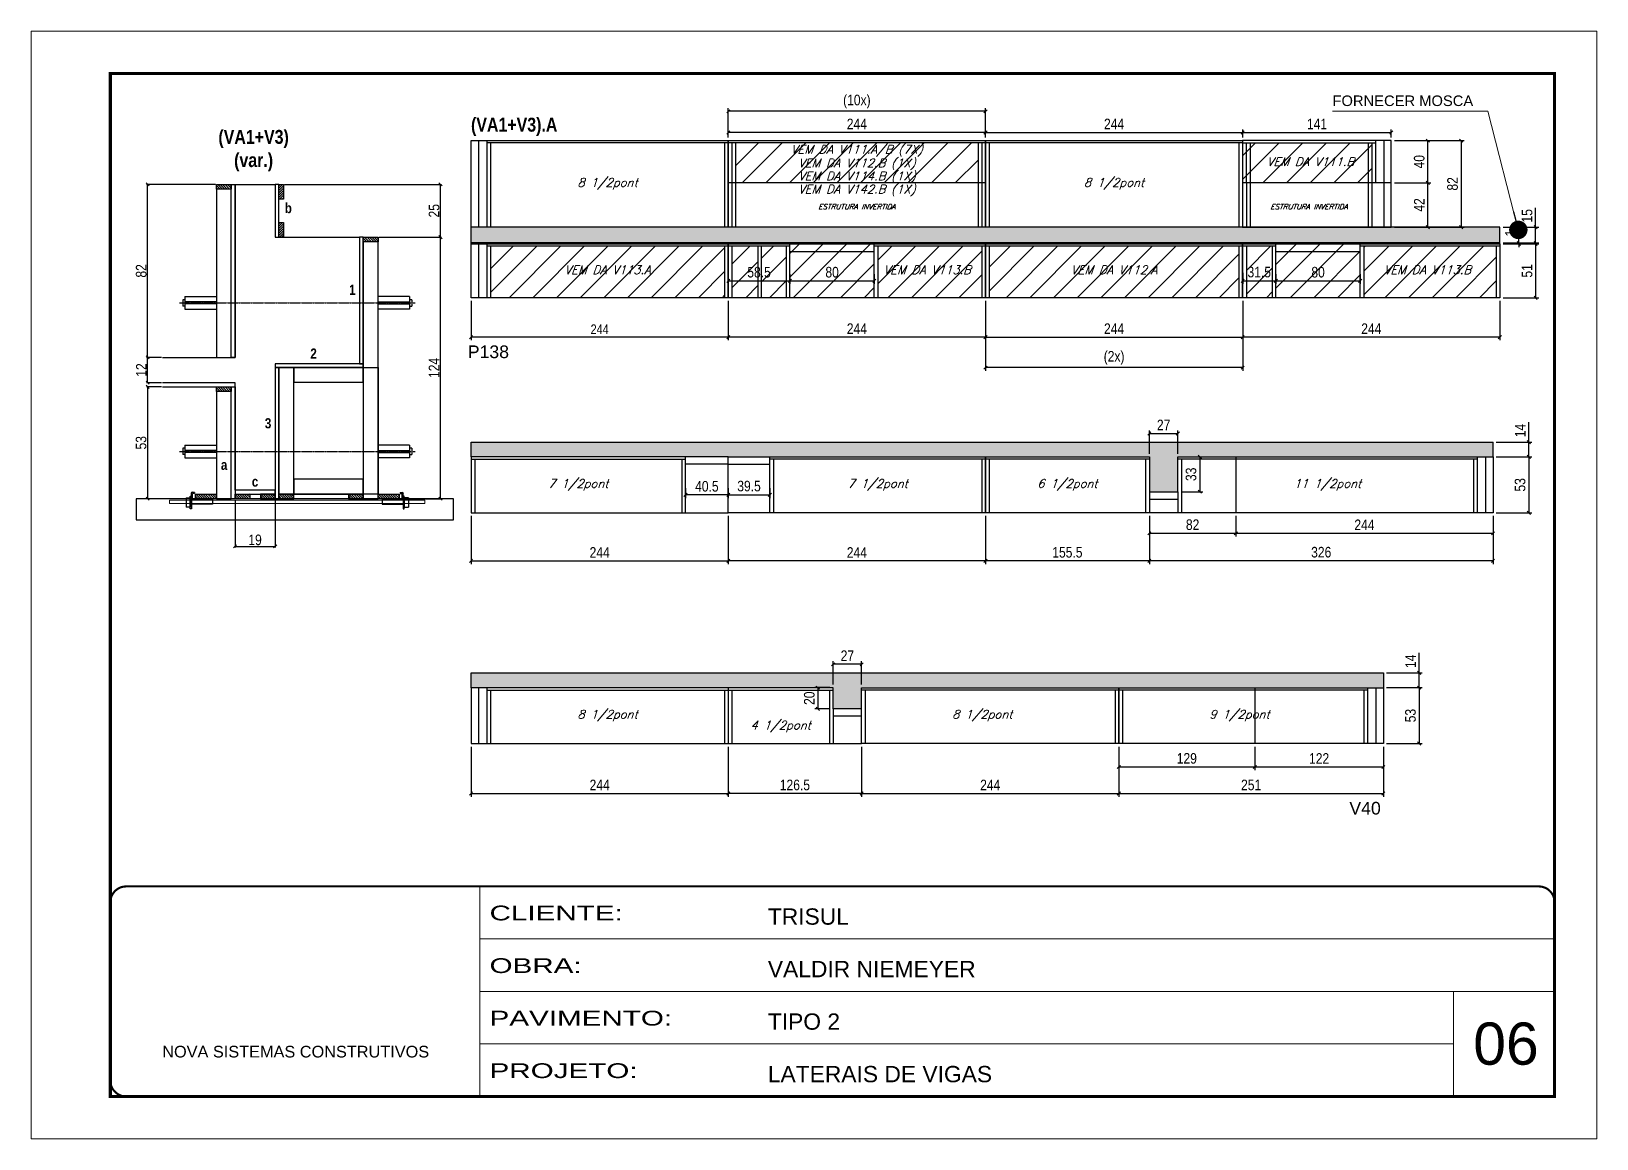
# Model space of a CAD drawing. Extents: x 3330 to 22105, y 1197 to 30204.
# Drawn here: x 4928 to 6413, y 27615 to 28665 of the extents above; entities that cross this region are included whole.
import ezdxf

# ---------------------------------------------------------------- set-up
doc = ezdxf.new("R2010")
doc.units = 0
for name, pattern in [('CONTINUO', [0]), ('DASHED', [0.75, 0.5, -0.25]), ('HIDDEN', [0.375, 0.25, -0.125])]:
    doc.linetypes.add(name, pattern=pattern)
for name, color, linetype in [('5', 5, 'Continuous'), ('barrote', 251, 'Continuous'), ('COTA', 241, 'Continuous'), ('detalhes', 4, 'Continuous'), ('NOMENCLATURA', 7, 'Continuous'), ('Painéis', 200, 'Continuous'), ('presilha', 1, 'Continuous'), ('SARR_2.2x10', 60, 'Continuous'), ('SARR_2.2x7', 40, 'Continuous'), ('SARR_3.5x7', 81, 'Continuous'), ('TENSOR', 3, 'Continuous'), ('texto', 7, 'Continuous')]:
    doc.layers.add(name, color=color, linetype=linetype)
for name, color, linetype, lineweight in [('CARIMBO', 255, 'Continuous', 9), ('CONCRETO', 251, 'Continuous', 25), ('Folhas', 255, 'Continuous', 9), ('Hachura', 251, 'Continuous', 9), ('SARRAFO DE PRESSAO', 251, 'DASHED', 9), ('SCO-___-LAJ', 2, 'Continuous', 0)]:
    doc.layers.add(name, color=color, linetype=linetype, lineweight=lineweight)
doc.styles.add('ARIAL', font='arial.ttf')
doc.styles.add('COTA TECNICA', font='techl___.ttf', dxfattribs={"height": 10})
doc.styles.add('COTA TECNICA 2X', font='techl___.ttf', dxfattribs={"height": 10})
doc.styles.add('COTA TECNICA-50', font='techl___.ttf', dxfattribs={"height": 9})
doc.styles.add('Romans', font='romans.shx')
doc.styles.get("Standard").update_dxf_attribs({"font": 'arial.ttf'})
doc.styles.add('TECNICA', font='techb___.ttf', dxfattribs={"height": 10})
doc.styles.add('Tecnologia', font='')
doc.styles.get('Tecnologia').set_extended_font_data('Forgotten Futurist')
doc.dimstyles.new('3x', dxfattribs={"dimtxt": 10, "dimasz": 5, "dimexe": 7, "dimexo": 5, "dimgap": 4, "dimtad": 1, "dimdec": 4, "dimlfac": 0.333333, "dimdsep": 46, "dimtxsty": 'Standard', "dimblk": 'DOT', "dimcen": 0.09, "dimclrd": 1, "dimclre": 1, "dimclrt": 2, "dimadec": 0, "dimazin": 2, "dimtfac": 1, "dimtdec": 4, "dimtmove": 0, "dimatfit": 3, "dimldrblk": 'DOT', "dimfxl": 1, "dimtolj": 1, "dimtzin": 0, "dimlwd": 9, "dimlwe": 9, "dimarcsym": 0})
doc.dimstyles.new('COTA PAINEL-50', dxfattribs={"dimtxt": 9, "dimasz": 3, "dimexe": 3, "dimexo": 3, "dimgap": 3, "dimtad": 1, "dimdec": 1, "dimzin": 12, "dimdsep": 46, "dimtxsty": 'COTA TECNICA-50', "dimblk1": 'OBLIQUE', "dimblk2": 'OBLIQUE', "dimsah": 1, "dimcen": 0.9, "dimclrd": 4, "dimclre": 4, "dimclrt": 240, "dimadec": 1, "dimazin": 3, "dimtfac": 1, "dimtdec": 1, "dimtmove": 0, "dimatfit": 3, "dimfxl": 1, "dimtolj": 1, "dimtzin": 12, "dimarcsym": 0})
doc.dimstyles.new('PAINEL', dxfattribs={"dimtxt": 10, "dimasz": 3, "dimexe": 3, "dimexo": 3, "dimgap": 3, "dimtad": 1, "dimdec": 1, "dimzin": 12, "dimdsep": 46, "dimtxsty": 'COTA TECNICA', "dimblk1": 'OBLIQUE', "dimblk2": 'OBLIQUE', "dimsah": 1, "dimcen": 0.9, "dimclrd": 4, "dimclre": 4, "dimclrt": 240, "dimadec": 1, "dimazin": 3, "dimtfac": 1, "dimtdec": 1, "dimtmove": 0, "dimatfit": 3, "dimfxl": 1, "dimtolj": 1, "dimtzin": 12, "dimarcsym": 0})
doc.dimstyles.new('SECAO', dxfattribs={"dimscale": 0.333333, "dimtxt": 5, "dimasz": 9, "dimexe": 3, "dimexo": 3, "dimgap": 3, "dimtad": 1, "dimdec": 1, "dimlfac": 0.5, "dimzin": 12, "dimdsep": 46, "dimtxsty": 'COTA TECNICA 2X', "dimblk1": 'OBLIQUE', "dimblk2": 'OBLIQUE', "dimsah": 1, "dimcen": 0.9, "dimclrd": 4, "dimclre": 4, "dimclrt": 240, "dimadec": 1, "dimazin": 3, "dimtfac": 1, "dimtdec": 1, "dimtmove": 0, "dimatfit": 3, "dimfxl": 1, "dimtolj": 1, "dimtzin": 12, "dimarcsym": 0})
pattern_1 = [(135, (38357.0615, -95290.8084), (-1.122532015, -1.122532015), [])]
pattern_2 = [(45, (-125691.273, -5427.082), (-11.2253202, 11.2253202), [])]

msp = doc.modelspace()

# ---------------------------------------------------------------- texts
at = {"layer": '5', "linetype": 'Continuous'}
for s, rotation, p in [('P138', 359.99996, (5342.26, 28354.68)), ('V40', 0.00004, (6178.6, 27921.9))]:
    msp.add_text(s, height=12, rotation=rotation, dxfattribs=at).set_placement(p)
at = {"layer": 'CARIMBO', "style": 'ARIAL'}
for s, height, p in [('FORNECER MOSCA ', 10, (6162.6, 28593.7)), ('06', 40, (6296.09, 27684.69))]:
    msp.add_text(s, height=height, dxfattribs=at).set_placement(p)
at = {"layer": 'detalhes', "style": 'TECNICA'}
for s, p in [('b', (5168.67, 28492.15)), ('1', (5229.71, 28414.66)), ('2', (5192.93, 28354.21)), ('3', (5149.77, 28288.09)), ('a', (5108.05, 28248.7)), ('c', (5137.39, 28232.83))]:
    msp.add_text(s, height=9.6, dxfattribs=at).set_placement(p)
at = {"layer": 'NOMENCLATURA', "style": 'TECNICA'}
msp.add_text('(VA1+V3).A', height=13.2, dxfattribs=at).set_placement((5345.36, 28569.43))
at = {"layer": 'NOMENCLATURA', "insert": (5139.12, 28571.06), "char_height": 13.2, "attachment_point": 2, "style": 'TECNICA'}
msp.add_mtext_dynamic_manual_height_columns('(VA1+V3)\\P(var.)', width=300.2766, gutter_width=1, heights=[0], dxfattribs=at)
at = {"layer": 'texto', "color": 2, "attachment_point": 5, "style": 'Romans'}
for s, insert, char_height in [('{\\Q19;\\C256;VEM DA V111.A/B (7X)}', (5711.36, 28551.33), 8), ('{\\Q19;\\C256;VEM DA V112.B (1X)}', (5711.36, 28538.46), 8), ('{\\Q19;\\C256;VEM DA V111.B}', (6141.73, 28540.91), 8), ('{\\Q19;\\C256;VEM DA V114.B (1X)}', (5711.36, 28526.02), 8), ('{\\Q19;\\C256;8 1/2pont}', (5474.86, 28519.91), 8), ('{\\Q19;\\C256;VEM DA V142.B (1X)}', (5711.36, 28513.53), 8), ('{\\Q19;\\C256;8 1/2pont}', (5955.36, 28519.91), 8), ('{\\Q19;\\C256;ESTRUTURA INVERTIDA}', (5711.36, 28498.28), 5), ('{\\Q19;\\C256;ESTRUTURA INVERTIDA}', (6140.27, 28498.28), 5), ('{\\Q19;\\C256;VEM DA V113.A}', (5474.86, 28438.41), 8), ('{\\Q19;\\C256;VEM DA V113.B}', (5778.1, 28438.41), 8), ('{\\Q19;\\C256;VEM DA V112.A}', (5955.36, 28438.41), 8), ('{\\Q19;\\C256;VEM DA V113.B}', (6252.6, 28438.41), 8), ('{\\Q19;\\C256;7 1/2pont}', (5447.11, 28234.47), 8), ('{\\Q19;\\C256;7 1/2pont}', (5731.11, 28234.47), 8), ('{\\Q19;\\C256;6 1/2pont}', (5911.11, 28234.47), 8), ('{\\Q19;\\C256;11 1/2pont}', (6157.86, 28234.47), 8), ('{\\Q19;\\C256;8 1/2pont}', (5474.86, 28015.68), 8), ('{\\Q19;\\C256;8 1/2pont}', (5830.36, 28015.68), 8), ('{\\Q19;\\C256;9 1/2pont}', (6074.36, 28015.68), 8), ('{\\Q19;\\C256;4 1/2pont}', (5639.11, 28005.34), 8)]:
    msp.add_mtext(s, dxfattribs=dict(at, insert=insert, char_height=char_height))

# ---------------------------------------------------------------- blocks, each defined once
blk = doc.blocks.new('9999999999')
at = {"color": 30, "linetype": 'CONTINUO'}
for p, q in [((98564.6, 34230.2), (98564.6, 34429.4)), ((98564.6, 34379.6), (99584, 34379.6)), ((98564.6, 34329.8), (99488, 34329.8)), ((99584, 34329.8), (99488, 34329.8)), ((99488, 34329.8), (99488, 34230.2)), ((98564.6, 34280), (99488, 34280))]:
    blk.add_line(p, q, dxfattribs=at)
at = {"color": 30, "linetype": 'CONTINUO', "const_width": 2}
blk.add_lwpolyline([(99584, 34230.2), (99584, 34414.4, 0.414214), (99569, 34429.4), (98229, 34429.4, 0.414214), (98214, 34414.4), (98214, 34245.2, 0.414214), (98229, 34230.2), (99584, 34230.2)], format="xyb", dxfattribs=at)
at = {"layer": 'Folhas'}
blk.add_lwpolyline([(98139, 34190.2), (99624, 34190.2), (99624, 35240.2), (98139, 35240.2)], close=True, dxfattribs=at)
at = {"layer": 'Folhas', "color": 30, "const_width": 3}
blk.add_lwpolyline([(98214, 34230.2), (99584, 34230.2), (99584, 35200.2), (98214, 35200.2)], close=True, dxfattribs=at)
at = {"color": 7, "linetype": 'Continuous', "ltscale": 5, "style": 'ARIAL'}
for s, height, p in [('TRISUL', 15.48, (98837.7, 34393.1)), ('VALDIR NIEMEYER', 15.483, (98837.7, 34343.3)), ('TIPO 2', 15.48, (98837.7, 34293.5)), ('NOVA SISTEMAS CONSTRUTIVOS', 11.059, (98263.2, 34267.2)), ('LATERAIS DE VIGAS', 15.483, (98837.7, 34243.7))]:
    blk.add_text(s, height=height, dxfattribs=at).set_placement(p)
at = {"layer": 'Folhas', "color": 7, "style": 'Tecnologia', "width": 1.5}
for s, p in [('CLIENTE:', (98573.7, 34397.2)), ('OBRA:', (98573.7, 34347.3)), ('PAVIMENTO:', (98573.7, 34297.5)), ('PROJETO:', (98573.7, 34247.7))]:
    blk.add_text(s, height=14, dxfattribs=at).set_placement(p)
blk = doc.blocks.new('PRESILHA METÁLICA 1')
at = {"layer": 'presilha'}
for p, q in [((0, 13), (6, 13)), ((0, 13), (0, 0)), ((6, 0), (0, 0)), ((6, 15.5), (7.5, 15.5)), ((6, -2.5), (6, 15.5)), ((6, 13), (6, 0)), ((7.5, 10.6), (7.5, 19.9)), ((7.5, 15.5), (7.5, -2.5)), ((37.5, 4.1), (7.5, 4.1)), ((12, 21), (8.6, 21)), ((9, 11.6), (9, 18.9)), ((12, 19.5), (9.6, 19.5)), ((37.5, 11), (9.6, 11)), ((12, 21), (12, 19.5)), ((37.5, 11), (37.5, 4.1)), ((7.5, -2.5), (6, -2.5))]:
    blk.add_line(p, q, dxfattribs=at)
for centre, radius, start, end in [((8.6, 19.9), 1.14, 90, 180), ((9.6, 18.9), 0.57, 90, 180), ((9.6, 11.6), 0.57, 180, 270)]:
    blk.add_arc(centre, radius, start, end, dxfattribs=at)
blk = doc.blocks.new('_Oblique')
at = {"color": 0, "linetype": 'ByBlock', "lineweight": -2}
blk.add_line((-0.5, -0.5), (0.5, 0.5), dxfattribs=at)
blk = doc.blocks.new('*D136')
at = {"layer": 'COTA', "color": 4, "lineweight": -2, "transparency": 16777216}
for p, q in [((5121.5, 28220.4), (5121.5, 28175.2)), ((5159.5, 28220.4), (5159.5, 28175.2)), ((5121.5, 28176.2), (5159.5, 28176.2))]:
    blk.add_line(p, q, dxfattribs=at)
at = {"layer": 'Defpoints', "color": 0, "transparency": 16777216}
for p in [(5121.5, 28221.4), (5159.5, 28221.4), (5159.5, 28176.2)]:
    blk.add_point(p, dxfattribs=at)
at = {"layer": 'COTA', "color": 4, "lineweight": -2, "transparency": 16777216, "xscale": 3, "yscale": 3, "zscale": 3, "rotation": 180}
blk.add_blockref('_Oblique', (5121.5, 28176.2), dxfattribs=at)
at = {"layer": 'COTA', "color": 4, "lineweight": -2, "transparency": 16777216, "xscale": 3, "yscale": 3, "zscale": 3}
blk.add_blockref('_Oblique', (5159.5, 28176.2), dxfattribs=at)
at = {"layer": 'COTA', "color": 240, "transparency": 16777216, "insert": (5140.5, 28182.3), "char_height": 10, "attachment_point": 5, "style": 'COTA TECNICA 2X'}
blk.add_mtext('\\A1;19', dxfattribs=at)
blk = doc.blocks.new('*D137')
at = {"layer": 'COTA', "color": 4, "lineweight": -2, "transparency": 16777216}
for p, q in [((5258.1, 28469.4), (5317.4, 28469.4)), ((5316.4, 28221.4), (5316.4, 28469.4)), ((5278.1, 28221.4), (5317.4, 28221.4))]:
    blk.add_line(p, q, dxfattribs=at)
at = {"layer": 'Defpoints', "color": 0, "transparency": 16777216}
for p in [(5257.1, 28469.4), (5316.4, 28469.4), (5277.1, 28221.4)]:
    blk.add_point(p, dxfattribs=at)
at = {"layer": 'COTA', "color": 4, "lineweight": -2, "transparency": 16777216, "xscale": 3, "yscale": 3, "zscale": 3}
for p, rotation in [((5316.4, 28469.4), 90), ((5316.4, 28221.4), 270)]:
    blk.add_blockref('_Oblique', p, dxfattribs=dict(at, rotation=rotation))
at = {"layer": 'COTA', "color": 240, "transparency": 16777216, "insert": (5310.3, 28345.4), "char_height": 10, "attachment_point": 5, "rotation": 90, "style": 'COTA TECNICA 2X'}
blk.add_mtext('\\A1;124', dxfattribs=at)
blk = doc.blocks.new('*D138')
at = {"layer": 'COTA', "color": 4, "lineweight": -2, "transparency": 16777216}
for p, q in [((5168.5, 28519.4), (5317.4, 28519.4)), ((5316.4, 28469.4), (5316.4, 28519.4)), ((5258.1, 28469.4), (5317.4, 28469.4))]:
    blk.add_line(p, q, dxfattribs=at)
at = {"layer": 'Defpoints', "color": 0, "transparency": 16777216}
for p in [(5167.5, 28519.4), (5316.4, 28519.4), (5257.1, 28469.4)]:
    blk.add_point(p, dxfattribs=at)
at = {"layer": 'COTA', "color": 4, "lineweight": -2, "transparency": 16777216, "xscale": 3, "yscale": 3, "zscale": 3}
for p, rotation in [((5316.4, 28519.4), 90), ((5316.4, 28469.4), 270)]:
    blk.add_blockref('_Oblique', p, dxfattribs=dict(at, rotation=rotation))
at = {"layer": 'COTA', "color": 240, "transparency": 16777216, "insert": (5310.3, 28494.4), "char_height": 10, "attachment_point": 5, "rotation": 90, "style": 'COTA TECNICA 2X'}
blk.add_mtext('\\A1;25', dxfattribs=at)
blk = doc.blocks.new('*D139')
at = {"layer": 'COTA', "color": 4, "lineweight": -2, "transparency": 16777216}
for p, q in [((5051.8, 28327.4), (5037.6, 28327.4)), ((5038.6, 28327.4), (5038.6, 28221.4)), ((5051.8, 28221.4), (5037.6, 28221.4))]:
    blk.add_line(p, q, dxfattribs=at)
at = {"layer": 'Defpoints', "color": 0, "transparency": 16777216}
for p in [(5052.8, 28327.4), (5038.6, 28221.4), (5052.8, 28221.4)]:
    blk.add_point(p, dxfattribs=at)
at = {"layer": 'COTA', "color": 4, "lineweight": -2, "transparency": 16777216, "xscale": 3, "yscale": 3, "zscale": 3}
for p, rotation in [((5038.6, 28327.4), 90), ((5038.6, 28221.4), 270)]:
    blk.add_blockref('_Oblique', p, dxfattribs=dict(at, rotation=rotation))
at = {"layer": 'COTA', "color": 240, "transparency": 16777216, "insert": (5032.4, 28274.4), "char_height": 10, "attachment_point": 5, "rotation": 90, "style": 'COTA TECNICA 2X'}
blk.add_mtext('\\A1;53', dxfattribs=at)
blk = doc.blocks.new('*D140')
at = {"layer": 'COTA', "color": 4, "lineweight": -2, "transparency": 16777216}
for p, q in [((5051.8, 28355.4), (5037.6, 28355.4)), ((5038.6, 28331.4), (5038.6, 28355.4)), ((5051.8, 28331.4), (5037.6, 28331.4))]:
    blk.add_line(p, q, dxfattribs=at)
at = {"layer": 'Defpoints', "color": 0, "transparency": 16777216}
for p in [(5038.6, 28355.4), (5052.8, 28355.4), (5052.8, 28331.4)]:
    blk.add_point(p, dxfattribs=at)
at = {"layer": 'COTA', "color": 4, "lineweight": -2, "transparency": 16777216, "xscale": 3, "yscale": 3, "zscale": 3}
for p, rotation in [((5038.6, 28355.4), 90), ((5038.6, 28331.4), 270)]:
    blk.add_blockref('_Oblique', p, dxfattribs=dict(at, rotation=rotation))
at = {"layer": 'COTA', "color": 240, "transparency": 16777216, "insert": (5032.6, 28343.4), "char_height": 10, "attachment_point": 5, "rotation": 90, "style": 'COTA TECNICA 2X'}
blk.add_mtext('\\A1;12', dxfattribs=at)
blk = doc.blocks.new('*D141')
at = {"layer": 'COTA', "color": 4, "lineweight": -2, "transparency": 16777216}
for p, q in [((5102.9, 28519.4), (5037.6, 28519.4)), ((5038.6, 28355.4), (5038.6, 28519.4)), ((5051.8, 28355.4), (5037.6, 28355.4))]:
    blk.add_line(p, q, dxfattribs=at)
at = {"layer": 'Defpoints', "color": 0, "transparency": 16777216}
for p in [(5038.6, 28519.4), (5103.9, 28519.4), (5052.8, 28355.4)]:
    blk.add_point(p, dxfattribs=at)
at = {"layer": 'COTA', "color": 4, "lineweight": -2, "transparency": 16777216, "xscale": 3, "yscale": 3, "zscale": 3}
for p, rotation in [((5038.6, 28519.4), 90), ((5038.6, 28355.4), 270)]:
    blk.add_blockref('_Oblique', p, dxfattribs=dict(at, rotation=rotation))
at = {"layer": 'COTA', "color": 240, "transparency": 16777216, "insert": (5032.5, 28437.4), "char_height": 10, "attachment_point": 5, "rotation": 90, "style": 'COTA TECNICA 2X'}
blk.add_mtext('\\A1;82', dxfattribs=at)
blk = doc.blocks.new('*D142')
at = {"layer": 'COTA', "color": 4, "linetype": 'ByBlock', "lineweight": -2, "transparency": 16777216}
for p, q in [((5345.4, 28408.9), (5345.4, 28371.6)), ((5589.4, 28408.9), (5589.4, 28371.6)), ((5589.4, 28374.6), (5345.4, 28374.6))]:
    blk.add_line(p, q, dxfattribs=at)
at = {"layer": 'Defpoints', "color": 0, "linetype": 'ByBlock', "transparency": 16777216}
for p in [(5345.4, 28411.9), (5589.4, 28411.9), (5345.4, 28374.6)]:
    blk.add_point(p, dxfattribs=at)
at = {"layer": 'COTA', "color": 4, "linetype": 'ByBlock', "lineweight": -2, "transparency": 16777216, "xscale": 3, "yscale": 3, "zscale": 3, "rotation": 180}
blk.add_blockref('_Oblique', (5345.4, 28374.6), dxfattribs=at)
at = {"layer": 'COTA', "color": 4, "linetype": 'ByBlock', "lineweight": -2, "transparency": 16777216, "xscale": 3, "yscale": 3, "zscale": 3}
blk.add_blockref('_Oblique', (5589.4, 28374.6), dxfattribs=at)
at = {"layer": 'COTA', "color": 240, "linetype": 'ByBlock', "transparency": 16777216, "insert": (5467.4, 28382.1), "char_height": 9, "attachment_point": 5, "style": 'COTA TECNICA-50'}
blk.add_mtext('\\A1;244', dxfattribs=at)
blk = doc.blocks.new('*D143')
at = {"layer": 'COTA', "color": 4, "linetype": 'ByBlock', "lineweight": -2, "transparency": 16777216}
for p, q in [((5833.4, 28408.9), (5833.4, 28371.6)), ((6077.4, 28408.9), (6077.4, 28371.6)), ((5833.4, 28374.6), (6077.4, 28374.6))]:
    blk.add_line(p, q, dxfattribs=at)
at = {"layer": 'Defpoints', "color": 0, "linetype": 'ByBlock', "transparency": 16777216}
for p in [(5833.4, 28411.9), (6077.4, 28411.9), (6077.4, 28374.6)]:
    blk.add_point(p, dxfattribs=at)
at = {"layer": 'COTA', "color": 4, "linetype": 'ByBlock', "lineweight": -2, "transparency": 16777216, "xscale": 3, "yscale": 3, "zscale": 3, "rotation": 180}
blk.add_blockref('_Oblique', (5833.4, 28374.6), dxfattribs=at)
at = {"layer": 'COTA', "color": 4, "linetype": 'ByBlock', "lineweight": -2, "transparency": 16777216, "xscale": 3, "yscale": 3, "zscale": 3}
blk.add_blockref('_Oblique', (6077.4, 28374.6), dxfattribs=at)
at = {"layer": 'COTA', "color": 240, "linetype": 'ByBlock', "transparency": 16777216, "insert": (5955.4, 28382.6), "char_height": 10, "attachment_point": 5, "style": 'COTA TECNICA'}
blk.add_mtext('\\A1;244', dxfattribs=at)
blk = doc.blocks.new('*D144')
at = {"layer": 'COTA', "color": 4, "linetype": 'ByBlock', "lineweight": -2, "transparency": 16777216}
for p, q in [((5833.4, 28408.9), (5833.4, 28342.7)), ((6077.4, 28408.9), (6077.4, 28342.7)), ((6077.4, 28345.7), (5833.4, 28345.7))]:
    blk.add_line(p, q, dxfattribs=at)
at = {"layer": 'Defpoints', "color": 0, "linetype": 'ByBlock', "transparency": 16777216}
for p in [(5833.4, 28411.9), (6077.4, 28411.9), (5833.4, 28345.7)]:
    blk.add_point(p, dxfattribs=at)
at = {"layer": 'COTA', "color": 4, "linetype": 'ByBlock', "lineweight": -2, "transparency": 16777216, "xscale": 3, "yscale": 3, "zscale": 3, "rotation": 180}
blk.add_blockref('_Oblique', (5833.4, 28345.7), dxfattribs=at)
at = {"layer": 'COTA', "color": 4, "linetype": 'ByBlock', "lineweight": -2, "transparency": 16777216, "xscale": 3, "yscale": 3, "zscale": 3}
blk.add_blockref('_Oblique', (6077.4, 28345.7), dxfattribs=at)
at = {"layer": 'COTA', "color": 240, "linetype": 'ByBlock', "transparency": 16777216, "insert": (5955.4, 28354.9), "char_height": 10, "attachment_point": 5, "style": 'COTA TECNICA'}
blk.add_mtext('\\A1;(2x)', dxfattribs=at)
blk = doc.blocks.new('*D145')
at = {"layer": 'COTA', "color": 4, "linetype": 'ByBlock', "lineweight": -2, "transparency": 16777216}
for p, q in [((5589.4, 28434.4), (5589.4, 28425)), ((5589.4, 28428), (5647.9, 28428)), ((5647.9, 28434.4), (5647.9, 28425))]:
    blk.add_line(p, q, dxfattribs=at)
at = {"layer": 'Defpoints', "color": 0, "linetype": 'ByBlock', "transparency": 16777216}
for p in [(5589.4, 28437.4), (5647.9, 28437.4), (5647.9, 28428)]:
    blk.add_point(p, dxfattribs=at)
at = {"layer": 'COTA', "color": 4, "linetype": 'ByBlock', "lineweight": -2, "transparency": 16777216, "xscale": 3, "yscale": 3, "zscale": 3, "rotation": 180}
blk.add_blockref('_Oblique', (5589.4, 28428), dxfattribs=at)
at = {"layer": 'COTA', "color": 4, "linetype": 'ByBlock', "lineweight": -2, "transparency": 16777216, "xscale": 3, "yscale": 3, "zscale": 3}
blk.add_blockref('_Oblique', (5647.9, 28428), dxfattribs=at)
at = {"layer": 'COTA', "color": 240, "linetype": 'ByBlock', "transparency": 16777216, "insert": (5618.6, 28436.1), "char_height": 10, "attachment_point": 5, "style": 'COTA TECNICA'}
blk.add_mtext('\\A1;58.5', dxfattribs=at)
blk = doc.blocks.new('*D146')
at = {"layer": 'COTA', "color": 4, "linetype": 'ByBlock', "lineweight": -2, "transparency": 16777216}
for p, q in [((5647.9, 28434.4), (5647.9, 28425)), ((5647.9, 28428), (5727.9, 28428)), ((5727.9, 28434.4), (5727.9, 28425))]:
    blk.add_line(p, q, dxfattribs=at)
at = {"layer": 'Defpoints', "color": 0, "linetype": 'ByBlock', "transparency": 16777216}
for p in [(5647.9, 28437.4), (5727.9, 28437.4), (5727.9, 28428)]:
    blk.add_point(p, dxfattribs=at)
at = {"layer": 'COTA', "color": 4, "linetype": 'ByBlock', "lineweight": -2, "transparency": 16777216, "xscale": 3, "yscale": 3, "zscale": 3, "rotation": 180}
blk.add_blockref('_Oblique', (5647.9, 28428), dxfattribs=at)
at = {"layer": 'COTA', "color": 4, "linetype": 'ByBlock', "lineweight": -2, "transparency": 16777216, "xscale": 3, "yscale": 3, "zscale": 3}
blk.add_blockref('_Oblique', (5727.9, 28428), dxfattribs=at)
at = {"layer": 'COTA', "color": 240, "linetype": 'ByBlock', "transparency": 16777216, "insert": (5687.9, 28436.1), "char_height": 10, "attachment_point": 5, "style": 'COTA TECNICA'}
blk.add_mtext('\\A1;80', dxfattribs=at)
blk = doc.blocks.new('*D147')
at = {"layer": 'COTA', "color": 4, "linetype": 'ByBlock', "lineweight": -2, "transparency": 16777216}
for p, q in [((5589.4, 28408.9), (5589.4, 28371.6)), ((5833.4, 28408.9), (5833.4, 28371.6)), ((5833.4, 28374.6), (5589.4, 28374.6))]:
    blk.add_line(p, q, dxfattribs=at)
at = {"layer": 'Defpoints', "color": 0, "linetype": 'ByBlock', "transparency": 16777216}
for p in [(5589.4, 28411.9), (5833.4, 28411.9), (5589.4, 28374.6)]:
    blk.add_point(p, dxfattribs=at)
at = {"layer": 'COTA', "color": 4, "linetype": 'ByBlock', "lineweight": -2, "transparency": 16777216, "xscale": 3, "yscale": 3, "zscale": 3, "rotation": 180}
blk.add_blockref('_Oblique', (5589.4, 28374.6), dxfattribs=at)
at = {"layer": 'COTA', "color": 4, "linetype": 'ByBlock', "lineweight": -2, "transparency": 16777216, "xscale": 3, "yscale": 3, "zscale": 3}
blk.add_blockref('_Oblique', (5833.4, 28374.6), dxfattribs=at)
at = {"layer": 'COTA', "color": 240, "linetype": 'ByBlock', "transparency": 16777216, "insert": (5711.4, 28382.6), "char_height": 10, "attachment_point": 5, "style": 'COTA TECNICA'}
blk.add_mtext('\\A1;244', dxfattribs=at)
blk = doc.blocks.new('*D148')
at = {"layer": 'COTA', "color": 4, "linetype": 'ByBlock', "lineweight": -2, "transparency": 16777216}
for p, q in [((6077.4, 28435.4), (6077.4, 28425)), ((6077.4, 28428), (6108.9, 28428)), ((6108.9, 28434.4), (6108.9, 28425))]:
    blk.add_line(p, q, dxfattribs=at)
at = {"layer": 'Defpoints', "color": 0, "linetype": 'ByBlock', "transparency": 16777216}
for p in [(6077.4, 28438.4), (6108.9, 28437.4), (6108.9, 28428)]:
    blk.add_point(p, dxfattribs=at)
at = {"layer": 'COTA', "color": 4, "linetype": 'ByBlock', "lineweight": -2, "transparency": 16777216, "xscale": 3, "yscale": 3, "zscale": 3, "rotation": 180}
blk.add_blockref('_Oblique', (6077.4, 28428), dxfattribs=at)
at = {"layer": 'COTA', "color": 4, "linetype": 'ByBlock', "lineweight": -2, "transparency": 16777216, "xscale": 3, "yscale": 3, "zscale": 3}
blk.add_blockref('_Oblique', (6108.9, 28428), dxfattribs=at)
at = {"layer": 'COTA', "color": 240, "linetype": 'ByBlock', "transparency": 16777216, "insert": (6093.1, 28436.2), "char_height": 10, "attachment_point": 5, "style": 'COTA TECNICA'}
blk.add_mtext('\\A1;31.5', dxfattribs=at)
blk = doc.blocks.new('*D149')
at = {"layer": 'COTA', "color": 4, "linetype": 'ByBlock', "lineweight": -2, "transparency": 16777216}
for p, q in [((6108.9, 28434.4), (6108.9, 28425)), ((6108.9, 28428), (6188.9, 28428)), ((6188.9, 28434.4), (6188.9, 28425))]:
    blk.add_line(p, q, dxfattribs=at)
at = {"layer": 'Defpoints', "color": 0, "linetype": 'ByBlock', "transparency": 16777216}
for p in [(6108.9, 28437.4), (6188.9, 28437.4), (6188.9, 28428)]:
    blk.add_point(p, dxfattribs=at)
at = {"layer": 'COTA', "color": 4, "linetype": 'ByBlock', "lineweight": -2, "transparency": 16777216, "xscale": 3, "yscale": 3, "zscale": 3, "rotation": 180}
blk.add_blockref('_Oblique', (6108.9, 28428), dxfattribs=at)
at = {"layer": 'COTA', "color": 4, "linetype": 'ByBlock', "lineweight": -2, "transparency": 16777216, "xscale": 3, "yscale": 3, "zscale": 3}
blk.add_blockref('_Oblique', (6188.9, 28428), dxfattribs=at)
at = {"layer": 'COTA', "color": 240, "linetype": 'ByBlock', "transparency": 16777216, "insert": (6148.9, 28436.1), "char_height": 10, "attachment_point": 5, "style": 'COTA TECNICA'}
blk.add_mtext('\\A1;80', dxfattribs=at)
blk = doc.blocks.new('*D150')
at = {"layer": 'COTA', "color": 4, "linetype": 'ByBlock', "lineweight": -2, "transparency": 16777216}
for p, q in [((6077.4, 28408.9), (6077.4, 28371.6)), ((6321.4, 28408.9), (6321.4, 28371.6)), ((6321.4, 28374.6), (6077.4, 28374.6))]:
    blk.add_line(p, q, dxfattribs=at)
at = {"layer": 'Defpoints', "color": 0, "linetype": 'ByBlock', "transparency": 16777216}
for p in [(6077.4, 28411.9), (6321.4, 28411.9), (6077.4, 28374.6)]:
    blk.add_point(p, dxfattribs=at)
at = {"layer": 'COTA', "color": 4, "linetype": 'ByBlock', "lineweight": -2, "transparency": 16777216, "xscale": 3, "yscale": 3, "zscale": 3, "rotation": 180}
blk.add_blockref('_Oblique', (6077.4, 28374.6), dxfattribs=at)
at = {"layer": 'COTA', "color": 4, "linetype": 'ByBlock', "lineweight": -2, "transparency": 16777216, "xscale": 3, "yscale": 3, "zscale": 3}
blk.add_blockref('_Oblique', (6321.4, 28374.6), dxfattribs=at)
at = {"layer": 'COTA', "color": 240, "linetype": 'ByBlock', "transparency": 16777216, "insert": (6199.4, 28382.6), "char_height": 10, "attachment_point": 5, "style": 'COTA TECNICA'}
blk.add_mtext('\\A1;244', dxfattribs=at)
blk = doc.blocks.new('*D151')
at = {"layer": 'COTA', "color": 4, "linetype": 'ByBlock', "lineweight": -2, "transparency": 16777216}
for p, q in [((6324.4, 28462.9), (6358.3, 28462.9)), ((6355.3, 28462.9), (6355.3, 28411.9)), ((6324.4, 28411.9), (6358.3, 28411.9))]:
    blk.add_line(p, q, dxfattribs=at)
at = {"layer": 'Defpoints', "color": 0, "linetype": 'ByBlock', "transparency": 16777216}
for p in [(6321.4, 28462.9), (6321.4, 28411.9), (6355.3, 28411.9)]:
    blk.add_point(p, dxfattribs=at)
at = {"layer": 'COTA', "color": 4, "linetype": 'ByBlock', "lineweight": -2, "transparency": 16777216, "xscale": 3, "yscale": 3, "zscale": 3}
for p, rotation in [((6355.3, 28462.9), 90), ((6355.3, 28411.9), 270)]:
    blk.add_blockref('_Oblique', p, dxfattribs=dict(at, rotation=rotation))
at = {"layer": 'COTA', "color": 240, "linetype": 'ByBlock', "transparency": 16777216, "insert": (6347.2, 28437.4), "char_height": 10, "attachment_point": 5, "rotation": 90, "style": 'COTA TECNICA'}
blk.add_mtext('\\A1;51', dxfattribs=at)
blk = doc.blocks.new('*D152')
at = {"layer": 'COTA', "color": 4, "linetype": 'ByBlock', "lineweight": -2, "transparency": 16777216}
for p, q in [((5589.4, 28563.9), (5589.4, 28571.6)), ((5833.4, 28563.9), (5833.4, 28571.6)), ((5833.4, 28568.6), (5589.4, 28568.6))]:
    blk.add_line(p, q, dxfattribs=at)
at = {"layer": 'Defpoints', "color": 0, "linetype": 'ByBlock', "transparency": 16777216}
for p in [(5589.4, 28568.6), (5589.4, 28560.9), (5833.4, 28560.9)]:
    blk.add_point(p, dxfattribs=at)
at = {"layer": 'COTA', "color": 4, "linetype": 'ByBlock', "lineweight": -2, "transparency": 16777216, "xscale": 3, "yscale": 3, "zscale": 3, "rotation": 180}
blk.add_blockref('_Oblique', (5589.4, 28568.6), dxfattribs=at)
at = {"layer": 'COTA', "color": 4, "linetype": 'ByBlock', "lineweight": -2, "transparency": 16777216, "xscale": 3, "yscale": 3, "zscale": 3}
blk.add_blockref('_Oblique', (5833.4, 28568.6), dxfattribs=at)
at = {"layer": 'COTA', "color": 240, "linetype": 'ByBlock', "transparency": 16777216, "insert": (5711.4, 28576.7), "char_height": 10, "attachment_point": 5, "style": 'COTA TECNICA'}
blk.add_mtext('\\A1;244', dxfattribs=at)
blk = doc.blocks.new('*D153')
at = {"layer": 'COTA', "color": 4, "linetype": 'ByBlock', "lineweight": -2, "transparency": 16777216}
for p, q in [((5589.4, 28563.9), (5589.4, 28591.7)), ((5833.4, 28588.7), (5589.4, 28588.7)), ((5833.4, 28563.9), (5833.4, 28591.7))]:
    blk.add_line(p, q, dxfattribs=at)
at = {"layer": 'Defpoints', "color": 0, "linetype": 'ByBlock', "transparency": 16777216}
for p in [(5589.4, 28588.7), (5589.4, 28560.9), (5833.4, 28560.9)]:
    blk.add_point(p, dxfattribs=at)
at = {"layer": 'COTA', "color": 4, "linetype": 'ByBlock', "lineweight": -2, "transparency": 16777216, "xscale": 3, "yscale": 3, "zscale": 3, "rotation": 180}
blk.add_blockref('_Oblique', (5589.4, 28588.7), dxfattribs=at)
at = {"layer": 'COTA', "color": 4, "linetype": 'ByBlock', "lineweight": -2, "transparency": 16777216, "xscale": 3, "yscale": 3, "zscale": 3}
blk.add_blockref('_Oblique', (5833.4, 28588.7), dxfattribs=at)
at = {"layer": 'COTA', "color": 240, "linetype": 'ByBlock', "transparency": 16777216, "insert": (5711.4, 28597.9), "char_height": 10, "attachment_point": 5, "style": 'COTA TECNICA'}
blk.add_mtext('\\A1;(10x)', dxfattribs=at)
blk = doc.blocks.new('*D154')
at = {"layer": 'COTA', "color": 4, "linetype": 'ByBlock', "lineweight": -2, "transparency": 16777216}
for p, q in [((6355.3, 28478.9), (6355.3, 28497.3)), ((6324.4, 28478.9), (6358.3, 28478.9)), ((6355.3, 28463.9), (6355.3, 28478.9)), ((6324.4, 28463.9), (6358.3, 28463.9))]:
    blk.add_line(p, q, dxfattribs=at)
at = {"layer": 'Defpoints', "color": 0, "linetype": 'ByBlock', "transparency": 16777216}
for p in [(6321.4, 28478.9), (6355.3, 28478.9), (6321.4, 28463.9)]:
    blk.add_point(p, dxfattribs=at)
at = {"layer": 'COTA', "color": 4, "linetype": 'ByBlock', "lineweight": -2, "transparency": 16777216, "xscale": 3, "yscale": 3, "zscale": 3}
for p, rotation in [((6355.3, 28478.9), 90), ((6355.3, 28463.9), 270)]:
    blk.add_blockref('_Oblique', p, dxfattribs=dict(at, rotation=rotation))
at = {"layer": 'COTA', "color": 240, "linetype": 'ByBlock', "transparency": 16777216, "insert": (6347.2, 28489.6), "char_height": 10, "attachment_point": 5, "rotation": 90, "style": 'COTA TECNICA'}
blk.add_mtext('\\A1;15', dxfattribs=at)
blk = doc.blocks.new('*D155')
at = {"layer": 'COTA', "color": 4, "linetype": 'ByBlock', "lineweight": -2, "transparency": 16777216}
for p, q in [((6221.4, 28560.9), (6287.6, 28560.9)), ((6284.6, 28560.9), (6284.6, 28478.9)), ((6221.4, 28478.9), (6287.6, 28478.9))]:
    blk.add_line(p, q, dxfattribs=at)
at = {"layer": 'Defpoints', "color": 0, "linetype": 'ByBlock', "transparency": 16777216}
for p in [(6218.4, 28560.9), (6218.4, 28478.9), (6284.6, 28478.9)]:
    blk.add_point(p, dxfattribs=at)
at = {"layer": 'COTA', "color": 4, "linetype": 'ByBlock', "lineweight": -2, "transparency": 16777216, "xscale": 3, "yscale": 3, "zscale": 3}
for p, rotation in [((6284.6, 28560.9), 90), ((6284.6, 28478.9), 270)]:
    blk.add_blockref('_Oblique', p, dxfattribs=dict(at, rotation=rotation))
at = {"layer": 'COTA', "color": 240, "linetype": 'ByBlock', "transparency": 16777216, "insert": (6276.5, 28519.9), "char_height": 10, "attachment_point": 5, "rotation": 90, "style": 'COTA TECNICA'}
blk.add_mtext('\\A1;82', dxfattribs=at)
blk = doc.blocks.new('*D156')
at = {"layer": 'COTA', "color": 4, "linetype": 'ByBlock', "lineweight": -2, "transparency": 16777216}
for p, q in [((5548.9, 28231.5), (5548.9, 28222)), ((5589.4, 28231.5), (5589.4, 28222)), ((5589.4, 28225), (5548.9, 28225))]:
    blk.add_line(p, q, dxfattribs=at)
at = {"layer": 'Defpoints', "color": 0, "linetype": 'ByBlock', "transparency": 16777216}
for p in [(5548.9, 28234.5), (5589.4, 28234.5), (5548.9, 28225)]:
    blk.add_point(p, dxfattribs=at)
at = {"layer": 'COTA', "color": 4, "linetype": 'ByBlock', "lineweight": -2, "transparency": 16777216, "xscale": 3, "yscale": 3, "zscale": 3, "rotation": 180}
blk.add_blockref('_Oblique', (5548.9, 28225), dxfattribs=at)
at = {"layer": 'COTA', "color": 4, "linetype": 'ByBlock', "lineweight": -2, "transparency": 16777216, "xscale": 3, "yscale": 3, "zscale": 3}
blk.add_blockref('_Oblique', (5589.4, 28225), dxfattribs=at)
at = {"layer": 'COTA', "color": 240, "linetype": 'ByBlock', "transparency": 16777216, "insert": (5569.1, 28233.1), "char_height": 10, "attachment_point": 5, "style": 'COTA TECNICA'}
blk.add_mtext('\\A1;40.5', dxfattribs=at)
blk = doc.blocks.new('*D157')
at = {"layer": 'COTA', "color": 4, "linetype": 'ByBlock', "lineweight": -2, "transparency": 16777216}
for p, q in [((5345.4, 28205), (5345.4, 28159.4)), ((5589.4, 28205), (5589.4, 28159.4)), ((5345.4, 28162.4), (5589.4, 28162.4))]:
    blk.add_line(p, q, dxfattribs=at)
at = {"layer": 'Defpoints', "color": 0, "linetype": 'ByBlock', "transparency": 16777216}
for p in [(5345.4, 28208), (5589.4, 28208), (5589.4, 28162.4)]:
    blk.add_point(p, dxfattribs=at)
at = {"layer": 'COTA', "color": 4, "linetype": 'ByBlock', "lineweight": -2, "transparency": 16777216, "xscale": 3, "yscale": 3, "zscale": 3, "rotation": 180}
blk.add_blockref('_Oblique', (5345.4, 28162.4), dxfattribs=at)
at = {"layer": 'COTA', "color": 4, "linetype": 'ByBlock', "lineweight": -2, "transparency": 16777216, "xscale": 3, "yscale": 3, "zscale": 3}
blk.add_blockref('_Oblique', (5589.4, 28162.4), dxfattribs=at)
at = {"layer": 'COTA', "color": 240, "linetype": 'ByBlock', "transparency": 16777216, "insert": (5467.4, 28170.4), "char_height": 10, "attachment_point": 5, "style": 'COTA TECNICA'}
blk.add_mtext('\\A1;244', dxfattribs=at)
blk = doc.blocks.new('*D158')
at = {"layer": 'COTA', "color": 4, "linetype": 'ByBlock', "lineweight": -2, "transparency": 16777216}
for p, q in [((5589.4, 28231.5), (5589.4, 28222)), ((5628.9, 28231.5), (5628.9, 28222)), ((5589.4, 28225), (5628.9, 28225))]:
    blk.add_line(p, q, dxfattribs=at)
at = {"layer": 'Defpoints', "color": 0, "linetype": 'ByBlock', "transparency": 16777216}
for p in [(5589.4, 28234.5), (5628.9, 28234.5), (5628.9, 28225)]:
    blk.add_point(p, dxfattribs=at)
at = {"layer": 'COTA', "color": 4, "linetype": 'ByBlock', "lineweight": -2, "transparency": 16777216, "xscale": 3, "yscale": 3, "zscale": 3, "rotation": 180}
blk.add_blockref('_Oblique', (5589.4, 28225), dxfattribs=at)
at = {"layer": 'COTA', "color": 4, "linetype": 'ByBlock', "lineweight": -2, "transparency": 16777216, "xscale": 3, "yscale": 3, "zscale": 3}
blk.add_blockref('_Oblique', (5628.9, 28225), dxfattribs=at)
at = {"layer": 'COTA', "color": 240, "linetype": 'ByBlock', "transparency": 16777216, "insert": (5609.1, 28233.3), "char_height": 10, "attachment_point": 5, "style": 'COTA TECNICA'}
blk.add_mtext('\\A1;39.5', dxfattribs=at)
blk = doc.blocks.new('*D159')
at = {"layer": 'COTA', "color": 4, "linetype": 'ByBlock', "lineweight": -2, "transparency": 16777216}
for p, q in [((5589.4, 28205), (5589.4, 28159.4)), ((5833.4, 28205), (5833.4, 28159.4)), ((5833.4, 28162.4), (5589.4, 28162.4))]:
    blk.add_line(p, q, dxfattribs=at)
at = {"layer": 'Defpoints', "color": 0, "linetype": 'ByBlock', "transparency": 16777216}
for p in [(5589.4, 28208), (5833.4, 28208), (5589.4, 28162.4)]:
    blk.add_point(p, dxfattribs=at)
at = {"layer": 'COTA', "color": 4, "linetype": 'ByBlock', "lineweight": -2, "transparency": 16777216, "xscale": 3, "yscale": 3, "zscale": 3, "rotation": 180}
blk.add_blockref('_Oblique', (5589.4, 28162.4), dxfattribs=at)
at = {"layer": 'COTA', "color": 4, "linetype": 'ByBlock', "lineweight": -2, "transparency": 16777216, "xscale": 3, "yscale": 3, "zscale": 3}
blk.add_blockref('_Oblique', (5833.4, 28162.4), dxfattribs=at)
at = {"layer": 'COTA', "color": 240, "linetype": 'ByBlock', "transparency": 16777216, "insert": (5711.4, 28170.4), "char_height": 10, "attachment_point": 5, "style": 'COTA TECNICA'}
blk.add_mtext('\\A1;244', dxfattribs=at)
blk = doc.blocks.new('*D160')
at = {"layer": 'COTA', "color": 4, "linetype": 'ByBlock', "lineweight": -2, "transparency": 16777216}
for p, q in [((5833.4, 28205), (5833.4, 28159.4)), ((5988.9, 28205), (5988.9, 28159.4)), ((5988.9, 28162.4), (5833.4, 28162.4))]:
    blk.add_line(p, q, dxfattribs=at)
at = {"layer": 'Defpoints', "color": 0, "linetype": 'ByBlock', "transparency": 16777216}
for p in [(5833.4, 28208), (5988.9, 28208), (5833.4, 28162.4)]:
    blk.add_point(p, dxfattribs=at)
at = {"layer": 'COTA', "color": 4, "linetype": 'ByBlock', "lineweight": -2, "transparency": 16777216, "xscale": 3, "yscale": 3, "zscale": 3, "rotation": 180}
blk.add_blockref('_Oblique', (5833.4, 28162.4), dxfattribs=at)
at = {"layer": 'COTA', "color": 4, "linetype": 'ByBlock', "lineweight": -2, "transparency": 16777216, "xscale": 3, "yscale": 3, "zscale": 3}
blk.add_blockref('_Oblique', (5988.9, 28162.4), dxfattribs=at)
at = {"layer": 'COTA', "color": 240, "linetype": 'ByBlock', "transparency": 16777216, "insert": (5911.1, 28170.5), "char_height": 10, "attachment_point": 5, "style": 'COTA TECNICA'}
blk.add_mtext('\\A1;155.5', dxfattribs=at)
blk = doc.blocks.new('*D161')
at = {"layer": 'COTA', "color": 4, "linetype": 'ByBlock', "lineweight": -2, "transparency": 16777216}
for p, q in [((5988.9, 28205), (5988.9, 28159.4)), ((6314.9, 28205), (6314.9, 28159.4)), ((6314.9, 28162.4), (5988.9, 28162.4))]:
    blk.add_line(p, q, dxfattribs=at)
at = {"layer": 'Defpoints', "color": 0, "linetype": 'ByBlock', "transparency": 16777216}
for p in [(5988.9, 28208), (6314.9, 28208), (5988.9, 28162.4)]:
    blk.add_point(p, dxfattribs=at)
at = {"layer": 'COTA', "color": 4, "linetype": 'ByBlock', "lineweight": -2, "transparency": 16777216, "xscale": 3, "yscale": 3, "zscale": 3, "rotation": 180}
blk.add_blockref('_Oblique', (5988.9, 28162.4), dxfattribs=at)
at = {"layer": 'COTA', "color": 4, "linetype": 'ByBlock', "lineweight": -2, "transparency": 16777216, "xscale": 3, "yscale": 3, "zscale": 3}
blk.add_blockref('_Oblique', (6314.9, 28162.4), dxfattribs=at)
at = {"layer": 'COTA', "color": 240, "linetype": 'ByBlock', "transparency": 16777216, "insert": (6151.9, 28170.6), "char_height": 10, "attachment_point": 5, "style": 'COTA TECNICA'}
blk.add_mtext('\\A1;326', dxfattribs=at)
blk = doc.blocks.new('*D162')
at = {"layer": 'COTA', "color": 4, "linetype": 'ByBlock', "lineweight": -2, "transparency": 16777216}
for p, q in [((5988.9, 28264), (5988.9, 28286.2)), ((5988.9, 28283.2), (6015.9, 28283.2)), ((6015.9, 28264), (6015.9, 28286.2))]:
    blk.add_line(p, q, dxfattribs=at)
at = {"layer": 'Defpoints', "color": 0, "linetype": 'ByBlock', "transparency": 16777216}
for p in [(6015.9, 28283.2), (5988.9, 28261), (6015.9, 28261)]:
    blk.add_point(p, dxfattribs=at)
at = {"layer": 'COTA', "color": 4, "linetype": 'ByBlock', "lineweight": -2, "transparency": 16777216, "xscale": 3, "yscale": 3, "zscale": 3, "rotation": 180}
blk.add_blockref('_Oblique', (5988.9, 28283.2), dxfattribs=at)
at = {"layer": 'COTA', "color": 4, "linetype": 'ByBlock', "lineweight": -2, "transparency": 16777216, "xscale": 3, "yscale": 3, "zscale": 3}
blk.add_blockref('_Oblique', (6015.9, 28283.2), dxfattribs=at)
at = {"layer": 'COTA', "color": 240, "linetype": 'ByBlock', "transparency": 16777216, "insert": (6002.4, 28291.3), "char_height": 10, "attachment_point": 5, "style": 'COTA TECNICA'}
blk.add_mtext('\\A1;27', dxfattribs=at)
blk = doc.blocks.new('*D163')
at = {"layer": 'COTA', "color": 4, "linetype": 'ByBlock', "lineweight": -2, "transparency": 16777216}
for p, q in [((5988.9, 28205), (5988.9, 28185.6)), ((6070.9, 28205), (6070.9, 28185.6)), ((5988.9, 28188.6), (6070.9, 28188.6))]:
    blk.add_line(p, q, dxfattribs=at)
at = {"layer": 'Defpoints', "color": 0, "linetype": 'ByBlock', "transparency": 16777216}
for p in [(5988.9, 28208), (6070.9, 28208), (6070.9, 28188.6)]:
    blk.add_point(p, dxfattribs=at)
at = {"layer": 'COTA', "color": 4, "linetype": 'ByBlock', "lineweight": -2, "transparency": 16777216, "xscale": 3, "yscale": 3, "zscale": 3, "rotation": 180}
blk.add_blockref('_Oblique', (5988.9, 28188.6), dxfattribs=at)
at = {"layer": 'COTA', "color": 4, "linetype": 'ByBlock', "lineweight": -2, "transparency": 16777216, "xscale": 3, "yscale": 3, "zscale": 3}
blk.add_blockref('_Oblique', (6070.9, 28188.6), dxfattribs=at)
at = {"layer": 'COTA', "color": 240, "linetype": 'ByBlock', "transparency": 16777216, "insert": (6029.9, 28196.7), "char_height": 10, "attachment_point": 5, "style": 'COTA TECNICA'}
blk.add_mtext('\\A1;82', dxfattribs=at)
blk = doc.blocks.new('*D164')
at = {"layer": 'COTA', "color": 4, "linetype": 'ByBlock', "lineweight": -2, "transparency": 16777216}
for p, q in [((6070.9, 28205), (6070.9, 28185.6)), ((6314.9, 28205), (6314.9, 28185.6)), ((6070.9, 28188.6), (6314.9, 28188.6))]:
    blk.add_line(p, q, dxfattribs=at)
at = {"layer": 'Defpoints', "color": 0, "linetype": 'ByBlock', "transparency": 16777216}
for p in [(6070.9, 28208), (6314.9, 28208), (6314.9, 28188.6)]:
    blk.add_point(p, dxfattribs=at)
at = {"layer": 'COTA', "color": 4, "linetype": 'ByBlock', "lineweight": -2, "transparency": 16777216, "xscale": 3, "yscale": 3, "zscale": 3, "rotation": 180}
blk.add_blockref('_Oblique', (6070.9, 28188.6), dxfattribs=at)
at = {"layer": 'COTA', "color": 4, "linetype": 'ByBlock', "lineweight": -2, "transparency": 16777216, "xscale": 3, "yscale": 3, "zscale": 3}
blk.add_blockref('_Oblique', (6314.9, 28188.6), dxfattribs=at)
at = {"layer": 'COTA', "color": 240, "linetype": 'ByBlock', "transparency": 16777216, "insert": (6192.9, 28196.6), "char_height": 10, "attachment_point": 5, "style": 'COTA TECNICA'}
blk.add_mtext('\\A1;244', dxfattribs=at)
blk = doc.blocks.new('*D165')
at = {"layer": 'COTA', "color": 4, "linetype": 'ByBlock', "lineweight": -2, "transparency": 16777216}
for p, q in [((6018.9, 28261), (6039.7, 28261)), ((6036.7, 28261), (6036.7, 28228)), ((6018.9, 28228), (6039.7, 28228))]:
    blk.add_line(p, q, dxfattribs=at)
at = {"layer": 'Defpoints', "color": 0, "linetype": 'ByBlock', "transparency": 16777216}
for p in [(6015.9, 28261), (6015.9, 28228), (6036.7, 28228)]:
    blk.add_point(p, dxfattribs=at)
at = {"layer": 'COTA', "color": 4, "linetype": 'ByBlock', "lineweight": -2, "transparency": 16777216, "xscale": 3, "yscale": 3, "zscale": 3}
for p, rotation in [((6036.7, 28261), 90), ((6036.7, 28228), 270)]:
    blk.add_blockref('_Oblique', p, dxfattribs=dict(at, rotation=rotation))
at = {"layer": 'COTA', "color": 240, "linetype": 'ByBlock', "transparency": 16777216, "insert": (6028.4, 28244.5), "char_height": 10, "attachment_point": 5, "rotation": 90, "style": 'COTA TECNICA'}
blk.add_mtext('\\A1;33', dxfattribs=at)
blk = doc.blocks.new('*D166')
at = {"layer": 'COTA', "color": 4, "linetype": 'ByBlock', "lineweight": -2, "transparency": 16777216}
for p, q in [((6317.9, 28261), (6351.8, 28261)), ((6348.8, 28261), (6348.8, 28208)), ((6317.9, 28208), (6351.8, 28208))]:
    blk.add_line(p, q, dxfattribs=at)
at = {"layer": 'Defpoints', "color": 0, "linetype": 'ByBlock', "transparency": 16777216}
for p in [(6314.9, 28261), (6314.9, 28208), (6348.8, 28208)]:
    blk.add_point(p, dxfattribs=at)
at = {"layer": 'COTA', "color": 4, "linetype": 'ByBlock', "lineweight": -2, "transparency": 16777216, "xscale": 3, "yscale": 3, "zscale": 3}
for p, rotation in [((6348.8, 28261), 90), ((6348.8, 28208), 270)]:
    blk.add_blockref('_Oblique', p, dxfattribs=dict(at, rotation=rotation))
at = {"layer": 'COTA', "color": 240, "linetype": 'ByBlock', "transparency": 16777216, "insert": (6340.6, 28234.5), "char_height": 10, "attachment_point": 5, "rotation": 90, "style": 'COTA TECNICA'}
blk.add_mtext('\\A1;53', dxfattribs=at)
blk = doc.blocks.new('*D167')
at = {"layer": 'COTA', "color": 4, "linetype": 'ByBlock', "lineweight": -2, "transparency": 16777216}
for p, q in [((6348.8, 28275), (6348.8, 28294.1)), ((6317.9, 28275), (6351.8, 28275)), ((6348.8, 28261), (6348.8, 28275)), ((6317.9, 28261), (6351.8, 28261))]:
    blk.add_line(p, q, dxfattribs=at)
at = {"layer": 'Defpoints', "color": 0, "linetype": 'ByBlock', "transparency": 16777216}
for p in [(6314.9, 28275), (6348.8, 28275), (6314.9, 28261)]:
    blk.add_point(p, dxfattribs=at)
at = {"layer": 'COTA', "color": 4, "linetype": 'ByBlock', "lineweight": -2, "transparency": 16777216, "xscale": 3, "yscale": 3, "zscale": 3}
for p, rotation in [((6348.8, 28275), 90), ((6348.8, 28261), 270)]:
    blk.add_blockref('_Oblique', p, dxfattribs=dict(at, rotation=rotation))
at = {"layer": 'COTA', "color": 240, "linetype": 'ByBlock', "transparency": 16777216, "insert": (6340.7, 28286), "char_height": 10, "attachment_point": 5, "rotation": 90, "style": 'COTA TECNICA'}
blk.add_mtext('\\A1;14', dxfattribs=at)
blk = doc.blocks.new('*D168')
at = {"layer": 'COTA', "color": 4, "linetype": 'ByBlock', "lineweight": -2, "transparency": 16777216}
for p, q in [((5688.9, 28045.2), (5688.9, 28067.4)), ((5715.9, 28045.2), (5715.9, 28067.4)), ((5715.9, 28064.4), (5688.9, 28064.4))]:
    blk.add_line(p, q, dxfattribs=at)
at = {"layer": 'Defpoints', "color": 0, "linetype": 'ByBlock', "transparency": 16777216}
for p in [(5688.9, 28064.4), (5688.9, 28042.2), (5715.9, 28042.2)]:
    blk.add_point(p, dxfattribs=at)
at = {"layer": 'COTA', "color": 4, "linetype": 'ByBlock', "lineweight": -2, "transparency": 16777216, "xscale": 3, "yscale": 3, "zscale": 3, "rotation": 180}
blk.add_blockref('_Oblique', (5688.9, 28064.4), dxfattribs=at)
at = {"layer": 'COTA', "color": 4, "linetype": 'ByBlock', "lineweight": -2, "transparency": 16777216, "xscale": 3, "yscale": 3, "zscale": 3}
blk.add_blockref('_Oblique', (5715.9, 28064.4), dxfattribs=at)
at = {"layer": 'COTA', "color": 240, "linetype": 'ByBlock', "transparency": 16777216, "insert": (5702.4, 28072.5), "char_height": 10, "attachment_point": 5, "style": 'COTA TECNICA'}
blk.add_mtext('\\A1;27', dxfattribs=at)
blk = doc.blocks.new('*D169')
at = {"layer": 'COTA', "color": 4, "linetype": 'ByBlock', "lineweight": -2, "transparency": 16777216}
for p, q in [((5589.4, 27986.2), (5589.4, 27938.8)), ((5715.9, 27986.2), (5715.9, 27938.8)), ((5715.9, 27941.8), (5589.4, 27941.8))]:
    blk.add_line(p, q, dxfattribs=at)
at = {"layer": 'Defpoints', "color": 0, "linetype": 'ByBlock', "transparency": 16777216}
for p in [(5589.4, 27989.2), (5715.9, 27989.2), (5589.4, 27941.8)]:
    blk.add_point(p, dxfattribs=at)
at = {"layer": 'COTA', "color": 4, "linetype": 'ByBlock', "lineweight": -2, "transparency": 16777216, "xscale": 3, "yscale": 3, "zscale": 3, "rotation": 180}
blk.add_blockref('_Oblique', (5589.4, 27941.8), dxfattribs=at)
at = {"layer": 'COTA', "color": 4, "linetype": 'ByBlock', "lineweight": -2, "transparency": 16777216, "xscale": 3, "yscale": 3, "zscale": 3}
blk.add_blockref('_Oblique', (5715.9, 27941.8), dxfattribs=at)
at = {"layer": 'COTA', "color": 240, "linetype": 'ByBlock', "transparency": 16777216, "insert": (5652.6, 27949.9), "char_height": 10, "attachment_point": 5, "style": 'COTA TECNICA'}
blk.add_mtext('\\A1;126.5', dxfattribs=at)
blk = doc.blocks.new('*D170')
at = {"layer": 'COTA', "color": 4, "linetype": 'ByBlock', "lineweight": -2, "transparency": 16777216}
for p, q in [((5685.9, 28042.2), (5671.4, 28042.2)), ((5674.4, 28042.2), (5674.4, 28022.2)), ((5685.9, 28022.2), (5671.4, 28022.2))]:
    blk.add_line(p, q, dxfattribs=at)
at = {"layer": 'Defpoints', "color": 0, "linetype": 'ByBlock', "transparency": 16777216}
for p in [(5688.9, 28042.2), (5674.4, 28022.2), (5688.9, 28022.2)]:
    blk.add_point(p, dxfattribs=at)
at = {"layer": 'COTA', "color": 4, "linetype": 'ByBlock', "lineweight": -2, "transparency": 16777216, "xscale": 3, "yscale": 3, "zscale": 3}
for p, rotation in [((5674.4, 28042.2), 90), ((5674.4, 28022.2), 270)]:
    blk.add_blockref('_Oblique', p, dxfattribs=dict(at, rotation=rotation))
at = {"layer": 'COTA', "color": 240, "linetype": 'ByBlock', "transparency": 16777216, "insert": (5666.3, 28032.2), "char_height": 10, "attachment_point": 5, "rotation": 90, "style": 'COTA TECNICA'}
blk.add_mtext('\\A1;20', dxfattribs=at)
blk = doc.blocks.new('*D171')
at = {"layer": 'COTA', "color": 4, "linetype": 'ByBlock', "lineweight": -2, "transparency": 16777216}
for p, q in [((5345.4, 27986.2), (5345.4, 27938.8)), ((5589.4, 27986.2), (5589.4, 27938.8)), ((5345.4, 27941.8), (5589.4, 27941.8))]:
    blk.add_line(p, q, dxfattribs=at)
at = {"layer": 'Defpoints', "color": 0, "linetype": 'ByBlock', "transparency": 16777216}
for p in [(5345.4, 27989.2), (5589.4, 27989.2), (5589.4, 27941.8)]:
    blk.add_point(p, dxfattribs=at)
at = {"layer": 'COTA', "color": 4, "linetype": 'ByBlock', "lineweight": -2, "transparency": 16777216, "xscale": 3, "yscale": 3, "zscale": 3, "rotation": 180}
blk.add_blockref('_Oblique', (5345.4, 27941.8), dxfattribs=at)
at = {"layer": 'COTA', "color": 4, "linetype": 'ByBlock', "lineweight": -2, "transparency": 16777216, "xscale": 3, "yscale": 3, "zscale": 3}
blk.add_blockref('_Oblique', (5589.4, 27941.8), dxfattribs=at)
at = {"layer": 'COTA', "color": 240, "linetype": 'ByBlock', "transparency": 16777216, "insert": (5467.4, 27949.9), "char_height": 10, "attachment_point": 5, "style": 'COTA TECNICA'}
blk.add_mtext('\\A1;244', dxfattribs=at)
blk = doc.blocks.new('*D172')
at = {"layer": 'COTA', "color": 4, "linetype": 'ByBlock', "lineweight": -2, "transparency": 16777216}
for p, q in [((5715.9, 27986.2), (5715.9, 27938.8)), ((5959.9, 27986.2), (5959.9, 27938.8)), ((5715.9, 27941.8), (5959.9, 27941.8))]:
    blk.add_line(p, q, dxfattribs=at)
at = {"layer": 'Defpoints', "color": 0, "linetype": 'ByBlock', "transparency": 16777216}
for p in [(5715.9, 27989.2), (5959.9, 27989.2), (5959.9, 27941.8)]:
    blk.add_point(p, dxfattribs=at)
at = {"layer": 'COTA', "color": 4, "linetype": 'ByBlock', "lineweight": -2, "transparency": 16777216, "xscale": 3, "yscale": 3, "zscale": 3, "rotation": 180}
blk.add_blockref('_Oblique', (5715.9, 27941.8), dxfattribs=at)
at = {"layer": 'COTA', "color": 4, "linetype": 'ByBlock', "lineweight": -2, "transparency": 16777216, "xscale": 3, "yscale": 3, "zscale": 3}
blk.add_blockref('_Oblique', (5959.9, 27941.8), dxfattribs=at)
at = {"layer": 'COTA', "color": 240, "linetype": 'ByBlock', "transparency": 16777216, "insert": (5837.9, 27949.9), "char_height": 10, "attachment_point": 5, "style": 'COTA TECNICA'}
blk.add_mtext('\\A1;244', dxfattribs=at)
blk = doc.blocks.new('*D173')
at = {"layer": 'COTA', "color": 4, "linetype": 'ByBlock', "lineweight": -2, "transparency": 16777216}
for p, q in [((5959.9, 27986.2), (5959.9, 27938.8)), ((6210.9, 27986.2), (6210.9, 27938.8)), ((5959.9, 27941.8), (6210.9, 27941.8))]:
    blk.add_line(p, q, dxfattribs=at)
at = {"layer": 'Defpoints', "color": 0, "linetype": 'ByBlock', "transparency": 16777216}
for p in [(5959.9, 27989.2), (6210.9, 27989.2), (6210.9, 27941.8)]:
    blk.add_point(p, dxfattribs=at)
at = {"layer": 'COTA', "color": 4, "linetype": 'ByBlock', "lineweight": -2, "transparency": 16777216, "xscale": 3, "yscale": 3, "zscale": 3, "rotation": 180}
blk.add_blockref('_Oblique', (5959.9, 27941.8), dxfattribs=at)
at = {"layer": 'COTA', "color": 4, "linetype": 'ByBlock', "lineweight": -2, "transparency": 16777216, "xscale": 3, "yscale": 3, "zscale": 3}
blk.add_blockref('_Oblique', (6210.9, 27941.8), dxfattribs=at)
at = {"layer": 'COTA', "color": 240, "linetype": 'ByBlock', "transparency": 16777216, "insert": (6085.4, 27949.9), "char_height": 10, "attachment_point": 5, "style": 'COTA TECNICA'}
blk.add_mtext('\\A1;251', dxfattribs=at)
blk = doc.blocks.new('*D174')
at = {"layer": 'COTA', "color": 4, "linetype": 'ByBlock', "lineweight": -2, "transparency": 16777216}
for p, q in [((5959.9, 27986.2), (5959.9, 27964)), ((6088.9, 27986.2), (6088.9, 27964)), ((5959.9, 27967), (6088.9, 27967))]:
    blk.add_line(p, q, dxfattribs=at)
at = {"layer": 'Defpoints', "color": 0, "linetype": 'ByBlock', "transparency": 16777216}
for p in [(5959.9, 27989.2), (6088.9, 27989.2), (6088.9, 27967)]:
    blk.add_point(p, dxfattribs=at)
at = {"layer": 'COTA', "color": 4, "linetype": 'ByBlock', "lineweight": -2, "transparency": 16777216, "xscale": 3, "yscale": 3, "zscale": 3, "rotation": 180}
blk.add_blockref('_Oblique', (5959.9, 27967), dxfattribs=at)
at = {"layer": 'COTA', "color": 4, "linetype": 'ByBlock', "lineweight": -2, "transparency": 16777216, "xscale": 3, "yscale": 3, "zscale": 3}
blk.add_blockref('_Oblique', (6088.9, 27967), dxfattribs=at)
at = {"layer": 'COTA', "color": 240, "linetype": 'ByBlock', "transparency": 16777216, "insert": (6024.4, 27975.1), "char_height": 10, "attachment_point": 5, "style": 'COTA TECNICA'}
blk.add_mtext('\\A1;129', dxfattribs=at)
blk = doc.blocks.new('*D175')
at = {"layer": 'COTA', "color": 4, "linetype": 'ByBlock', "lineweight": -2, "transparency": 16777216}
for p, q in [((6088.9, 27986.2), (6088.9, 27964)), ((6210.9, 27986.2), (6210.9, 27964)), ((6088.9, 27967), (6210.9, 27967))]:
    blk.add_line(p, q, dxfattribs=at)
at = {"layer": 'Defpoints', "color": 0, "linetype": 'ByBlock', "transparency": 16777216}
for p in [(6088.9, 27989.2), (6210.9, 27989.2), (6210.9, 27967)]:
    blk.add_point(p, dxfattribs=at)
at = {"layer": 'COTA', "color": 4, "linetype": 'ByBlock', "lineweight": -2, "transparency": 16777216, "xscale": 3, "yscale": 3, "zscale": 3, "rotation": 180}
blk.add_blockref('_Oblique', (6088.9, 27967), dxfattribs=at)
at = {"layer": 'COTA', "color": 4, "linetype": 'ByBlock', "lineweight": -2, "transparency": 16777216, "xscale": 3, "yscale": 3, "zscale": 3}
blk.add_blockref('_Oblique', (6210.9, 27967), dxfattribs=at)
at = {"layer": 'COTA', "color": 240, "linetype": 'ByBlock', "transparency": 16777216, "insert": (6149.9, 27975.1), "char_height": 10, "attachment_point": 5, "style": 'COTA TECNICA'}
blk.add_mtext('\\A1;122', dxfattribs=at)
blk = doc.blocks.new('*D176')
at = {"layer": 'COTA', "color": 4, "linetype": 'ByBlock', "lineweight": -2, "transparency": 16777216}
for p, q in [((6213.9, 28042.2), (6247.8, 28042.2)), ((6244.8, 28042.2), (6244.8, 27989.2)), ((6213.9, 27989.2), (6247.8, 27989.2))]:
    blk.add_line(p, q, dxfattribs=at)
at = {"layer": 'Defpoints', "color": 0, "linetype": 'ByBlock', "transparency": 16777216}
for p in [(6210.9, 28042.2), (6210.9, 27989.2), (6244.8, 27989.2)]:
    blk.add_point(p, dxfattribs=at)
at = {"layer": 'COTA', "color": 4, "linetype": 'ByBlock', "lineweight": -2, "transparency": 16777216, "xscale": 3, "yscale": 3, "zscale": 3}
for p, rotation in [((6244.8, 28042.2), 90), ((6244.8, 27989.2), 270)]:
    blk.add_blockref('_Oblique', p, dxfattribs=dict(at, rotation=rotation))
at = {"layer": 'COTA', "color": 240, "linetype": 'ByBlock', "transparency": 16777216, "insert": (6236.6, 28015.7), "char_height": 10, "attachment_point": 5, "rotation": 90, "style": 'COTA TECNICA'}
blk.add_mtext('\\A1;53', dxfattribs=at)
blk = doc.blocks.new('*D177')
at = {"layer": 'COTA', "color": 4, "linetype": 'ByBlock', "lineweight": -2, "transparency": 16777216}
for p, q in [((6244.8, 28056.2), (6244.8, 28075.3)), ((6213.9, 28056.2), (6247.8, 28056.2)), ((6244.8, 28042.2), (6244.8, 28056.2)), ((6213.9, 28042.2), (6247.8, 28042.2))]:
    blk.add_line(p, q, dxfattribs=at)
at = {"layer": 'Defpoints', "color": 0, "linetype": 'ByBlock', "transparency": 16777216}
for p in [(6210.9, 28056.2), (6244.8, 28056.2), (6210.9, 28042.2)]:
    blk.add_point(p, dxfattribs=at)
at = {"layer": 'COTA', "color": 4, "linetype": 'ByBlock', "lineweight": -2, "transparency": 16777216, "xscale": 3, "yscale": 3, "zscale": 3}
for p, rotation in [((6244.8, 28056.2), 90), ((6244.8, 28042.2), 270)]:
    blk.add_blockref('_Oblique', p, dxfattribs=dict(at, rotation=rotation))
at = {"layer": 'COTA', "color": 240, "linetype": 'ByBlock', "transparency": 16777216, "insert": (6236.7, 28067.2), "char_height": 10, "attachment_point": 5, "rotation": 90, "style": 'COTA TECNICA'}
blk.add_mtext('\\A1;14', dxfattribs=at)
blk = doc.blocks.new('*D1096')
at = {"layer": 'COTA', "color": 4, "linetype": 'ByBlock', "lineweight": -2, "transparency": 16777216}
for p, q in [((6077.4, 28563.9), (6077.4, 28571.6)), ((6218.4, 28563.9), (6218.4, 28571.6)), ((6077.4, 28568.6), (6218.4, 28568.6))]:
    blk.add_line(p, q, dxfattribs=at)
at = {"layer": 'Defpoints', "color": 0, "linetype": 'ByBlock', "transparency": 16777216}
for p in [(6077.4, 28560.9), (6218.4, 28568.6), (6218.4, 28560.9)]:
    blk.add_point(p, dxfattribs=at)
at = {"layer": 'COTA', "color": 4, "linetype": 'ByBlock', "lineweight": -2, "transparency": 16777216, "xscale": 3, "yscale": 3, "zscale": 3, "rotation": 180}
blk.add_blockref('_Oblique', (6077.4, 28568.6), dxfattribs=at)
at = {"layer": 'COTA', "color": 4, "linetype": 'ByBlock', "lineweight": -2, "transparency": 16777216, "xscale": 3, "yscale": 3, "zscale": 3}
blk.add_blockref('_Oblique', (6218.4, 28568.6), dxfattribs=at)
at = {"layer": 'COTA', "color": 240, "linetype": 'ByBlock', "transparency": 16777216, "insert": (6147.9, 28576.7), "char_height": 10, "attachment_point": 5, "style": 'COTA TECNICA'}
blk.add_mtext('\\A1;141', dxfattribs=at)
blk = doc.blocks.new('*D1042')
at = {"layer": 'COTA', "color": 4, "linetype": 'ByBlock', "lineweight": -2, "transparency": 16777216}
for p, q in [((6339.4, 28463.9), (6339.4, 28476.5)), ((6324.4, 28463.9), (6342.4, 28463.9)), ((6324.4, 28462.9), (6342.4, 28462.9)), ((6339.4, 28462.9), (6339.4, 28463.9)), ((6339.4, 28462.9), (6339.4, 28459.9))]:
    blk.add_line(p, q, dxfattribs=at)
at = {"layer": 'Defpoints', "color": 0, "linetype": 'ByBlock', "transparency": 16777216}
for p in [(6321.4, 28463.9), (6321.4, 28462.9), (6339.4, 28463.9)]:
    blk.add_point(p, dxfattribs=at)
at = {"layer": 'COTA', "color": 4, "linetype": 'ByBlock', "lineweight": -2, "transparency": 16777216, "xscale": 3, "yscale": 3, "zscale": 3}
for p, rotation in [((6339.4, 28463.9), 270), ((6339.4, 28462.9), 90)]:
    blk.add_blockref('_Oblique', p, dxfattribs=dict(at, rotation=rotation))
at = {"layer": 'COTA', "color": 240, "linetype": 'ByBlock', "transparency": 16777216, "insert": (6331.4, 28473.2), "char_height": 10, "attachment_point": 5, "rotation": 90, "style": 'COTA TECNICA'}
blk.add_mtext('\\A1;1', dxfattribs=at)
blk = doc.blocks.new('_Dot')
at = {"color": 0, "linetype": 'ByBlock', "lineweight": -2}
blk.add_line((-0.5, 0), (-1, 0), dxfattribs=at)
at = {"color": 0, "linetype": 'ByBlock', "const_width": 0.5}
blk.add_lwpolyline([(-0.25, 0, 1), (0.25, 0, 1)], format="xyb", close=True, dxfattribs=at)
blk = doc.blocks.new('*D1045')
at = {"layer": 'COTA', "color": 4, "linetype": 'ByBlock', "lineweight": -2, "transparency": 16777216}
for p, q in [((6221.4, 28520.9), (6256, 28520.9)), ((6253, 28478.9), (6253, 28520.9)), ((6221.4, 28478.9), (6256, 28478.9))]:
    blk.add_line(p, q, dxfattribs=at)
at = {"layer": 'Defpoints', "color": 0, "linetype": 'ByBlock', "transparency": 16777216}
for p in [(6218.4, 28520.9), (6253, 28520.9), (6218.4, 28478.9)]:
    blk.add_point(p, dxfattribs=at)
at = {"layer": 'COTA', "color": 4, "linetype": 'ByBlock', "lineweight": -2, "transparency": 16777216, "xscale": 3, "yscale": 3, "zscale": 3}
for p, rotation in [((6253, 28520.9), 90), ((6253, 28478.9), 270)]:
    blk.add_blockref('_Oblique', p, dxfattribs=dict(at, rotation=rotation))
at = {"layer": 'COTA', "color": 240, "linetype": 'ByBlock', "transparency": 16777216, "insert": (6244.9, 28499.9), "char_height": 10, "attachment_point": 5, "rotation": 90, "style": 'COTA TECNICA'}
blk.add_mtext('\\A1;42', dxfattribs=at)
blk = doc.blocks.new('*D1046')
at = {"layer": 'COTA', "color": 4, "linetype": 'ByBlock', "lineweight": -2, "transparency": 16777216}
for p, q in [((6221.4, 28560.9), (6256, 28560.9)), ((6253, 28520.9), (6253, 28560.9)), ((6221.4, 28520.9), (6256, 28520.9))]:
    blk.add_line(p, q, dxfattribs=at)
at = {"layer": 'Defpoints', "color": 0, "linetype": 'ByBlock', "transparency": 16777216}
for p in [(6218.4, 28560.9), (6253, 28560.9), (6218.4, 28520.9)]:
    blk.add_point(p, dxfattribs=at)
at = {"layer": 'COTA', "color": 4, "linetype": 'ByBlock', "lineweight": -2, "transparency": 16777216, "xscale": 3, "yscale": 3, "zscale": 3}
for p, rotation in [((6253, 28560.9), 90), ((6253, 28520.9), 270)]:
    blk.add_blockref('_Oblique', p, dxfattribs=dict(at, rotation=rotation))
at = {"layer": 'COTA', "color": 240, "linetype": 'ByBlock', "transparency": 16777216, "insert": (6244.9, 28540.9), "char_height": 10, "attachment_point": 5, "rotation": 90, "style": 'COTA TECNICA'}
blk.add_mtext('\\A1;40', dxfattribs=at)
blk = doc.blocks.new('*D1049')
at = {"layer": 'COTA', "color": 4, "linetype": 'ByBlock', "lineweight": -2, "transparency": 16777216}
for p, q in [((5833.4, 28563.9), (5833.4, 28571.6)), ((6077.4, 28563.9), (6077.4, 28571.6)), ((5833.4, 28568.6), (6077.4, 28568.6))]:
    blk.add_line(p, q, dxfattribs=at)
at = {"layer": 'Defpoints', "color": 0, "linetype": 'ByBlock', "transparency": 16777216}
for p in [(5833.4, 28560.9), (6077.4, 28568.6), (6077.4, 28560.9)]:
    blk.add_point(p, dxfattribs=at)
at = {"layer": 'COTA', "color": 4, "linetype": 'ByBlock', "lineweight": -2, "transparency": 16777216, "xscale": 3, "yscale": 3, "zscale": 3, "rotation": 180}
blk.add_blockref('_Oblique', (5833.4, 28568.6), dxfattribs=at)
at = {"layer": 'COTA', "color": 4, "linetype": 'ByBlock', "lineweight": -2, "transparency": 16777216, "xscale": 3, "yscale": 3, "zscale": 3}
blk.add_blockref('_Oblique', (6077.4, 28568.6), dxfattribs=at)
at = {"layer": 'COTA', "color": 240, "linetype": 'ByBlock', "transparency": 16777216, "insert": (5955.4, 28576.7), "char_height": 10, "attachment_point": 5, "style": 'COTA TECNICA'}
blk.add_mtext('\\A1;244', dxfattribs=at)

# ---------------------------------------------------------------- dimensions: what is measured, and where the dimension line sits
at = {"layer": 'COTA', "linetype": 'ByBlock'}
for base, p1, p2, text, picture, middle in [((5589.36, 28588.71), (5833.36, 28560.91), (5589.36, 28560.91), '(10x)', '*D153', (5711.36, 28597.93)), ((5833.36, 28345.67), (6077.36, 28411.91), (5833.36, 28411.91), '(2x)', '*D144', (5955.36, 28354.89))]:
    dim = msp.add_linear_dim(base=base, p1=p1, p2=p2, text=text, dimstyle='PAINEL', dxfattribs=at)
    dim.commit()
    dim.dimension.update_dxf_attribs({"geometry": picture, "text_midpoint": middle})
for base, p1, p2, picture, middle in [((5589.36, 28568.61), (5833.36, 28560.91), (5589.36, 28560.91), '*D152', (5711.36, 28576.69)), ((6077.36, 28568.61), (5833.36, 28560.91), (6077.36, 28560.91), '*D1049', (5955.36, 28576.69)), ((6218.36, 28568.61), (6077.36, 28560.91), (6218.36, 28560.91), '*D1096', (6147.86, 28576.69)), ((5647.86, 28427.96), (5589.36, 28437.41), (5647.86, 28437.41), '*D145', (5618.61, 28436.09)), ((6108.86, 28427.96), (6077.36, 28438.41), (6108.86, 28437.41), '*D148', (6093.11, 28436.18)), ((5589.36, 28374.57), (5833.36, 28411.91), (5589.36, 28411.91), '*D147', (5711.36, 28382.65)), ((6077.36, 28374.57), (5833.36, 28411.91), (6077.36, 28411.91), '*D143', (5955.36, 28382.65)), ((6077.36, 28374.57), (6321.36, 28411.91), (6077.36, 28411.91), '*D150', (6199.36, 28382.65)), ((6015.86, 28283.24), (5988.86, 28260.97), (6015.86, 28260.97), '*D162', (6002.36, 28291.31)), ((5589.36, 28162.37), (5345.36, 28207.97), (5589.36, 28207.97), '*D157', (5467.36, 28170.44)), ((6070.86, 28188.56), (5988.86, 28207.97), (6070.86, 28207.97), '*D163', (6029.86, 28196.66)), ((5589.36, 27941.8), (5345.36, 27989.18), (5589.36, 27989.18), '*D171', (5467.36, 27949.88)), ((5959.86, 27941.8), (5715.86, 27989.18), (5959.86, 27989.18), '*D172', (5837.86, 27949.88)), ((6210.86, 27941.8), (5959.86, 27989.18), (6210.86, 27989.18), '*D173', (6085.36, 27949.91)), ((6088.86, 27967), (5959.86, 27989.18), (6088.86, 27989.18), '*D174', (6024.36, 27975.09))]:
    dim = msp.add_linear_dim(base=base, p1=p1, p2=p2, dimstyle='PAINEL', dxfattribs=at)
    dim.commit()
    dim.dimension.update_dxf_attribs({"geometry": picture, "text_midpoint": middle})
for base, p1, p2, angle, picture, middle in [((6284.56, 28478.91), (6218.36, 28560.91), (6218.36, 28478.91), 90, '*D155', (6276.46, 28519.91)), ((6252.96, 28520.91), (6218.36, 28478.91), (6218.36, 28520.91), 90, '*D1045', (6244.89, 28499.91)), ((6355.3, 28478.91), (6321.36, 28463.91), (6321.36, 28478.91), 90, '*D154', (6347.19, 28489.6)), ((6339.42, 28463.91), (6321.36, 28462.91), (6321.36, 28463.91), 90, '*D1042', (6331.36, 28473.2)), ((6355.3, 28411.91), (6321.36, 28462.91), (6321.36, 28411.91), 90, '*D151', (6347.19, 28437.41)), ((6348.8, 28274.97), (6314.86, 28260.97), (6314.86, 28274.97), 90, '*D167', (6340.73, 28286.03)), ((6036.67, 28227.97), (6015.86, 28260.97), (6015.86, 28227.97), 90, '*D165', (6028.45, 28244.47)), ((6348.8, 28207.97), (6314.86, 28260.97), (6314.86, 28207.97), 90, '*D166', (6340.58, 28234.47)), ((5589.36, 28162.37), (5833.36, 28207.97), (5589.36, 28207.97), 180, '*D159', (5711.36, 28170.44)), ((5833.36, 28162.37), (5988.86, 28207.97), (5833.36, 28207.97), 180, '*D160', (5911.11, 28170.48)), ((5988.86, 28162.37), (6314.86, 28207.97), (5988.86, 28207.97), 180, '*D161', (6151.86, 28170.59)), ((5688.86, 28064.45), (5715.86, 28042.18), (5688.86, 28042.18), 180, '*D168', (5702.36, 28072.52)), ((6244.8, 28056.18), (6210.86, 28042.18), (6210.86, 28056.18), 90, '*D177', (6236.73, 28067.24)), ((6244.8, 27989.18), (6210.86, 28042.18), (6210.86, 27989.18), 90, '*D176', (6236.58, 28015.68)), ((5589.36, 27941.8), (5715.86, 27989.18), (5589.36, 27989.18), 180, '*D169', (5652.61, 27949.91))]:
    dim = msp.add_linear_dim(base=base, p1=p1, p2=p2, angle=angle, dimstyle='PAINEL', dxfattribs=at)
    dim.commit()
    dim.dimension.update_dxf_attribs({"geometry": picture, "text_midpoint": middle})
for base, p1, p2, angle, dimstyle, override, picture, middle in [((6252.96, 28560.91), (6218.36, 28520.91), (6218.36, 28560.91), 90, 'PAINEL', {"dimtmove": 1}, '*D1046', (6244.86, 28540.91)), ((5345.36, 28374.57), (5589.36, 28411.91), (5345.36, 28411.91), 180, 'COTA PAINEL-50', {"dimarcsym": 1}, '*D142', (5467.36, 28382.14)), ((5548.86, 28225.02), (5589.36, 28234.47), (5548.86, 28234.47), 180, 'PAINEL', {"dimtmove": 1}, '*D156', (5569.11, 28233.13))]:
    dim = msp.add_linear_dim(base=base, p1=p1, p2=p2, angle=angle, dimstyle=dimstyle, override=override, dxfattribs=at)
    dim.commit()
    dim.dimension.update_dxf_attribs({"geometry": picture, "text_midpoint": middle})
at = {"layer": 'COTA'}
for base, p1, p2, picture, middle in [((5038.63, 28519.36), (5052.82, 28355.36), (5103.92, 28519.36), '*D141', (5032.54, 28437.36)), ((5316.38, 28519.36), (5257.12, 28469.36), (5167.52, 28519.36), '*D138', (5310.27, 28494.36)), ((5316.38, 28469.36), (5277.12, 28221.36), (5257.12, 28469.36), '*D137', (5310.31, 28345.36)), ((5038.63, 28355.36), (5052.82, 28331.36), (5052.82, 28355.36), '*D140', (5032.57, 28343.36)), ((5038.63, 28221.36), (5052.82, 28327.36), (5052.82, 28221.36), '*D139', (5032.41, 28274.36))]:
    dim = msp.add_linear_dim(base=base, p1=p1, p2=p2, angle=90, dimstyle='SECAO', dxfattribs=at)
    dim.commit()
    dim.dimension.update_dxf_attribs({"geometry": picture, "text_midpoint": middle})
at = {"layer": 'COTA', "linetype": 'ByBlock'}
for base, p1, p2, picture, middle in [((5727.86, 28427.96), (5647.86, 28437.41), (5727.86, 28437.41), '*D146', (5687.86, 28436.08)), ((6188.86, 28427.96), (6108.86, 28437.41), (6188.86, 28437.41), '*D149', (6148.86, 28436.08)), ((5628.86, 28225.02), (5589.36, 28234.47), (5628.86, 28234.47), '*D158', (5609.11, 28233.27)), ((6314.86, 28188.56), (6070.86, 28207.97), (6314.86, 28207.97), '*D164', (6192.86, 28196.64)), ((6210.86, 27967), (6088.86, 27989.18), (6210.86, 27989.18), '*D175', (6149.86, 27975.06))]:
    dim = msp.add_linear_dim(base=base, p1=p1, p2=p2, dimstyle='PAINEL', override={"dimtmove": 1}, dxfattribs=at)
    dim.commit()
    dim.dimension.update_dxf_attribs({"geometry": picture, "text_midpoint": middle})
at = {"layer": 'COTA'}
dim = msp.add_linear_dim(base=(5159.52, 28176.18), p1=(5121.52, 28221.36), p2=(5159.52, 28221.36), dimstyle='SECAO', dxfattribs=at)
dim.commit()
dim.dimension.update_dxf_attribs({"geometry": '*D136', "text_midpoint": (5140.52, 28182.27)})
at = {"layer": 'COTA', "linetype": 'ByBlock'}
dim = msp.add_linear_dim(base=(5674.36, 28022.18), p1=(5688.86, 28042.18), p2=(5688.86, 28022.18), angle=90, dimstyle='PAINEL', dxfattribs=at)
dim.commit()
dim.dimension.update_dxf_attribs({"geometry": '*D170', "text_midpoint": (5674.36, 28032.18), "dimtype": 160})

# ---------------------------------------------------------------- hatches: boundary and pattern name
at = {"layer": 'COTA', "linetype": 'ByBlock'}
h = msp.add_hatch(dxfattribs=at)
h.set_pattern_fill('AR-CONC', color=256, scale=0.03)
h.set_pattern_definition([(50, (-125691.2733, -5427.082), (5.46554007, -0.47817257), [0.5715, -6.2865]), (355, (-125691.273, -5427.082), (-1.05730264, 5.73170536), [0.4572, -5.02921753]), (100.4514447, (-125690.818, -5427.122), (4.40823741, 5.25353256), [0.48570026, -5.34270734]), (46.1842, (-125691.273, -5425.558), (8.13237123, -1.26126984), [0.85725, -9.42975]), (96.6355576, (-125690.5956, -5425.663), (7.122124, 7.42278374), [0.7285507, -8.01406824]), (351.184151, (-125691.273, -5425.558), (7.122124, 7.42278374), [0.685799, -7.54379196]), (21, (-125690.5113, -5425.939), (4.54843174, -3.06795595), [0.5715, -6.2865]), (326, (-125690.511, -5425.939), (1.85406085, 5.52563898), [0.4572, -5.0292]), (71.451445, (-125690.132, -5426.195), (6.40249258, 2.45768307), [0.48570026, -5.34269813]), (37.5, (-125691.2733, -5427.0821), (0.092658098, 2.536651166), [0, -4.96824, 0, -5.1054, 0, -5.04825]), (7.5, (-125691.2733, -5427.0821), (2.004589875, 3.005417245), [0, -2.91084, 0, -4.85394, 0, -1.92405]), (327.5, (-125692.9725, -5427.0821), (4.067717855, -0.17186232), [0, -1.905, 0, -5.9436, 0, -7.8867]), (317.5, (-125693.7345, -5427.082), (4.44387544, 0.76279473), [0, -2.4765, 0, -3.94716, 0, -5.6007])])
h.paths.add_polyline_path([(5345.36, 28478.91), (5345.36, 28463.91), (6321.36, 28463.91), (6321.36, 28478.91)])
h = msp.add_hatch(dxfattribs=at)
h.set_pattern_fill('AR-CONC', color=256, scale=0.03)
h.set_pattern_definition([(50, (-125691.2733, -5456.364), (5.46554007, -0.47817257), [0.5715, -6.2865]), (355, (-125691.273, -5456.364), (-1.05730264, 5.73170536), [0.4572, -5.02921753]), (100.4514447, (-125690.818, -5456.4036), (4.40823741, 5.25353256), [0.48570026, -5.34270734]), (46.1842, (-125691.273, -5454.84), (8.13237123, -1.26126984), [0.85725, -9.42975]), (96.6355576, (-125690.5956, -5454.945), (7.122124, 7.42278374), [0.7285507, -8.01406824]), (351.184151, (-125691.273, -5454.84), (7.122124, 7.42278374), [0.685799, -7.54379196]), (21, (-125690.5113, -5455.221), (4.54843174, -3.06795595), [0.5715, -6.2865]), (326, (-125690.511, -5455.221), (1.85406085, 5.52563898), [0.4572, -5.0292]), (71.451445, (-125690.132, -5455.4765), (6.40249258, 2.45768307), [0.48570026, -5.34269813]), (37.5, (-125691.2733, -5456.3638), (0.092658098, 2.536651166), [0, -4.96824, 0, -5.1054, 0, -5.04825]), (7.5, (-125691.2733, -5456.3638), (2.004589875, 3.005417245), [0, -2.91084, 0, -4.85394, 0, -1.92405]), (327.5, (-125692.9725, -5456.3638), (4.067717855, -0.17186232), [0, -1.905, 0, -5.9436, 0, -7.8867]), (317.5, (-125693.7345, -5456.3638), (4.44387544, 0.76279473), [0, -2.4765, 0, -3.94716, 0, -5.6007])])
h.paths.add_polyline_path([(6015.86, 28260.97), (6314.86, 28260.97), (6314.86, 28274.97), (5345.36, 28274.97), (5345.36, 28260.97), (5589.36, 28260.97), (5833.36, 28260.97), (5988.86, 28260.97), (5988.86, 28227.97), (6015.86, 28227.97)])
h = msp.add_hatch(dxfattribs=at)
h.set_pattern_fill('AR-CONC', color=256, scale=0.03)
h.set_pattern_definition([(50, (-125691.2733, -5475.5483), (5.46554007, -0.47817257), [0.5715, -6.2865]), (355, (-125691.273, -5475.548), (-1.05730264, 5.73170536), [0.4572, -5.02921753]), (100.4514447, (-125690.818, -5475.588), (4.40823741, 5.25353256), [0.48570026, -5.34270734]), (46.1842, (-125691.273, -5474.024), (8.13237123, -1.26126984), [0.85725, -9.42975]), (96.6355576, (-125690.5956, -5474.129), (7.122124, 7.42278374), [0.7285507, -8.01406824]), (351.184151, (-125691.273, -5474.024), (7.122124, 7.42278374), [0.685799, -7.54379196]), (21, (-125690.5113, -5474.4053), (4.54843174, -3.06795595), [0.5715, -6.2865]), (326, (-125690.511, -5474.405), (1.85406085, 5.52563898), [0.4572, -5.0292]), (71.451445, (-125690.132, -5474.661), (6.40249258, 2.45768307), [0.48570026, -5.34269813]), (37.5, (-125691.2733, -5475.5483), (0.092658098, 2.536651166), [0, -4.96824, 0, -5.1054, 0, -5.04825]), (7.5, (-125691.2733, -5475.5483), (2.004589875, 3.005417245), [0, -2.91084, 0, -4.85394, 0, -1.92405]), (327.5, (-125692.9725, -5475.5483), (4.067717855, -0.17186232), [0, -1.905, 0, -5.9436, 0, -7.8867]), (317.5, (-125693.7345, -5475.5483), (4.44387544, 0.76279473), [0, -2.4765, 0, -3.94716, 0, -5.6007])])
h.paths.add_polyline_path([(5688.86, 28022.18), (5715.86, 28022.18), (5715.86, 28042.18), (5959.86, 28042.18), (6210.86, 28042.18), (6210.86, 28056.18), (5345.36, 28056.18), (5345.36, 28042.18), (5688.86, 28042.18)])
at = {"layer": 'Hachura', "linetype": 'ByBlock'}
h = msp.add_hatch(dxfattribs=at)
h.set_pattern_fill('ANSI31', color=256, scale=5)
h.set_pattern_definition(pattern_2)
h.paths.add_polyline_path([(5826.36, 28520.91), (5826.36, 28558.71), (5596.36, 28558.71), (5596.36, 28520.91)])
h.paths.add_polyline_path([(6199.86, 28520.91), (6199.86, 28558.71), (6077.36, 28558.71), (6077.36, 28520.91)])
h = msp.add_hatch(dxfattribs=at)
h.set_pattern_fill('ANSI31', color=256, scale=5)
h.set_pattern_definition(pattern_2)
h.paths.add_polyline_path([(5585.86, 28411.91), (5585.86, 28460.71), (5363.86, 28460.71), (5363.86, 28411.91)])
h.paths.add_polyline_path([(5592.86, 28411.91), (5617.53, 28411.91), (5617.53, 28460.71), (5592.86, 28460.71)])
h.paths.add_polyline_path([(5621.03, 28411.91), (5644.36, 28411.91), (5644.36, 28460.71), (5621.03, 28460.71)])
h.paths.add_polyline_path([(5647.86, 28455.91), (5647.86, 28411.91), (5727.86, 28411.91), (5727.86, 28455.91)])
h.paths.add_polyline_path([(5829.86, 28411.91), (5829.86, 28460.71), (5731.36, 28460.71), (5731.36, 28411.91)])
h.paths.add_polyline_path([(6073.86, 28411.91), (6073.86, 28460.71), (5836.86, 28460.71), (5836.86, 28411.91)])
h.paths.add_polyline_path([(6105.36, 28460.71), (6080.86, 28460.71), (6080.86, 28411.91), (6105.36, 28411.91)])
h.paths.add_polyline_path([(6108.86, 28455.91), (6108.86, 28411.91), (6188.86, 28411.91), (6188.86, 28455.91)])
h.paths.add_polyline_path([(6317.86, 28411.91), (6317.86, 28460.71), (6192.36, 28460.71), (6192.36, 28411.91)])
h.paths.add_polyline_path([(6188.86, 28455.91), (6188.86, 28462.91), (6108.86, 28462.91), (6108.86, 28455.91)])
h.paths.add_polyline_path([(5727.86, 28455.91), (5727.86, 28462.91), (5647.86, 28462.91), (5647.86, 28455.91)])
at = {"layer": 'SARR_2.2x10'}
h = msp.add_hatch(dxfattribs=at)
h.set_pattern_fill('ANSI31', color=256, scale=0.5, angle=90)
h.set_pattern_definition([(135, (38277.4615, -95290.8084), (-1.122532015, -1.122532015), [])])
h.paths.add_polyline_path([(5083.92, 28225.76), (5083.92, 28221.36), (5103.92, 28221.36), (5103.92, 28225.76)])
h = msp.add_hatch(dxfattribs=at)
h.set_pattern_fill('ANSI31', color=256, scale=0.5, angle=90)
h.set_pattern_definition([(135, (38450.6615, -95290.8084), (-1.122532015, -1.122532015), [])])
h.paths.add_polyline_path([(5257.12, 28225.76), (5257.12, 28221.36), (5277.12, 28221.36), (5277.12, 28225.76)])
at = {"layer": 'SARR_2.2x7'}
h = msp.add_hatch(dxfattribs=at)
h.set_pattern_fill('ANSI31', color=256, scale=0.5, angle=90)
h.set_pattern_definition([(135, (38271.4615, -94997.2084), (-1.122532015, -1.122532015), [])])
h.paths.add_polyline_path([(5117.92, 28519.36), (5117.92, 28514.96), (5103.92, 28514.96), (5103.92, 28519.36)])
h = msp.add_hatch(dxfattribs=at)
h.set_pattern_fill('ANSI31', color=256, scale=0.5)
h.set_pattern_definition([(45, (-118349.0468, -4648.1773), (-1.122532015, 1.122532015), [])])
h.paths.add_polyline_path([(5167.52, 28505.36), (5163.12, 28505.36), (5163.12, 28519.36), (5167.52, 28519.36)])
h = msp.add_hatch(dxfattribs=at)
h.set_pattern_fill('ANSI31', color=256, scale=0.5)
h.set_pattern_definition([(45, (-118349.0468, -4684.1773), (-1.122532015, 1.122532015), [])])
h.paths.add_polyline_path([(5167.52, 28469.36), (5163.12, 28469.36), (5163.12, 28483.36), (5167.52, 28483.36)])
h = msp.add_hatch(dxfattribs=at)
h.set_pattern_fill('ANSI31', color=256, scale=0.5, angle=90)
h.set_pattern_definition([(135, (38410.6615, -95047.2084), (-1.122532015, -1.122532015), [])])
h.paths.add_polyline_path([(5257.12, 28469.36), (5257.12, 28464.96), (5243.12, 28464.96), (5243.12, 28469.36)])
h = msp.add_hatch(dxfattribs=at)
h.set_pattern_fill('ANSI31', color=256, scale=0.5, angle=90)
h.set_pattern_definition([(135, (38271.4615, -95189.2084), (-1.122532015, -1.122532015), [])])
h.paths.add_polyline_path([(5117.92, 28327.36), (5117.92, 28322.96), (5103.92, 28322.96), (5103.92, 28327.36)])
h = msp.add_hatch(dxfattribs=at)
h.set_pattern_fill('ANSI31', color=256, scale=0.5, angle=90)
h.set_pattern_definition(pattern_1)
h.paths.add_polyline_path([(5135.52, 28221.36), (5135.52, 28225.76), (5121.52, 28225.76), (5121.52, 28221.36)])
h = msp.add_hatch(dxfattribs=at)
h.set_pattern_fill('ANSI31', color=256, scale=0.5, angle=90)
h.set_pattern_definition(pattern_1)
h.paths.add_polyline_path([(5145.52, 28225.76), (5145.52, 28221.36), (5159.52, 28221.36), (5159.52, 28225.76)])
h = msp.add_hatch(dxfattribs=at)
h.set_pattern_fill('ANSI31', color=256, scale=0.5, angle=90)
h.set_pattern_definition([(135, (38374.6615, -95290.8084), (-1.122532015, -1.122532015), [])])
h.paths.add_polyline_path([(5163.12, 28225.76), (5163.12, 28221.36), (5177.12, 28221.36), (5177.12, 28225.76)])
h = msp.add_hatch(dxfattribs=at)
h.set_pattern_fill('ANSI31', color=256, scale=0.5, angle=90)
h.set_pattern_definition([(135, (38440.6615, -95290.8084), (-1.122532015, -1.122532015), [])])
h.paths.add_polyline_path([(5229.12, 28225.76), (5229.12, 28221.36), (5243.12, 28221.36), (5243.12, 28225.76)])

# ---------------------------------------------------------------- linework, layer by layer
at = {"ltscale": 3}
for p, q in [((5071.92, 28410.09), (5071.92, 28404.09)), ((5073.92, 28410.09), (5071.92, 28410.09)), ((5073.92, 28413.09), (5073.92, 28401.09)), ((5073.92, 28413.09), (5103.92, 28413.09)), ((5103.92, 28408.09), (5073.92, 28408.09)), ((5287.12, 28413.09), (5257.12, 28413.09)), ((5257.12, 28408.09), (5287.12, 28408.09)), ((5287.12, 28413.09), (5287.12, 28401.09)), ((5289.12, 28410.09), (5287.12, 28410.09)), ((5289.12, 28410.09), (5289.12, 28404.09)), ((5073.92, 28404.09), (5071.92, 28404.09)), ((5103.92, 28406.09), (5073.92, 28406.09)), ((5073.92, 28401.09), (5103.92, 28401.09)), ((5257.12, 28406.09), (5287.12, 28406.09)), ((5287.12, 28401.09), (5257.12, 28401.09)), ((5287.12, 28404.09), (5289.12, 28404.09)), ((5071.92, 28269.21), (5071.92, 28263.21)), ((5073.92, 28269.21), (5071.92, 28269.21)), ((5073.92, 28263.21), (5071.92, 28263.21)), ((5073.92, 28272.21), (5073.92, 28260.21)), ((5073.92, 28272.21), (5103.92, 28272.21)), ((5103.92, 28267.21), (5073.92, 28267.21)), ((5103.92, 28265.21), (5073.92, 28265.21)), ((5073.92, 28260.21), (5103.92, 28260.21)), ((5287.12, 28272.21), (5257.12, 28272.21)), ((5257.12, 28267.21), (5287.12, 28267.21)), ((5257.12, 28265.21), (5287.12, 28265.21)), ((5287.12, 28260.21), (5257.12, 28260.21)), ((5287.12, 28272.21), (5287.12, 28260.21)), ((5289.12, 28269.21), (5287.12, 28269.21)), ((5287.12, 28263.21), (5289.12, 28263.21)), ((5289.12, 28269.21), (5289.12, 28263.21))]:
    msp.add_line(p, q, dxfattribs=at)
at = {"layer": 'barrote'}
msp.add_lwpolyline([(5027.67, 28201.36), (5328.69, 28201.36), (5328.69, 28221.36), (5027.67, 28221.36)], close=True, dxfattribs=at)
at = {"layer": 'CONCRETO', "linetype": 'Continuous'}
for points in [[(5121.52, 28355.36), (5121.52, 28519.36), (5159.52, 28519.36), (5159.52, 28469.36), (5239.52, 28469.36), (5239.52, 28349.36), (5159.52, 28349.36), (5159.52, 28229.36), (5121.52, 28229.36), (5121.52, 28331.36), (5052.82, 28331.36)], [(5052.82, 28355.36), (5121.52, 28355.36)]]:
    msp.add_lwpolyline(points, dxfattribs=at)
at = {"layer": 'COTA', "linetype": 'ByBlock'}
for p, q in [((6080.86, 28520.91), (6080.86, 28558.71)), ((5592.86, 28520.91), (5592.86, 28478.91)), ((5829.86, 28520.91), (5829.86, 28478.91)), ((6080.86, 28520.91), (6080.86, 28478.91)), ((6199.86, 28520.91), (6199.86, 28478.91)), ((5345.36, 28462.91), (5345.36, 28478.91)), ((6321.36, 28478.91), (5345.36, 28478.91)), ((6321.36, 28463.91), (6321.36, 28478.91)), ((5345.36, 28260.97), (5345.36, 28274.97)), ((5345.36, 28274.97), (6314.86, 28274.97)), ((6314.86, 28260.97), (6314.86, 28274.97)), ((6015.86, 28227.97), (6015.86, 28207.97)), ((5345.36, 28042.18), (5345.36, 28056.18)), ((5345.36, 28056.18), (6210.86, 28056.18)), ((6210.86, 28056.18), (6210.86, 28042.18)), ((5688.86, 28022.18), (5688.86, 27989.18))]:
    msp.add_line(p, q, dxfattribs=at)
at = {"layer": 'Painéis', "linetype": 'Continuous'}
for p, q in [((5833.36, 28520.91), (5589.36, 28520.91)), ((6218.36, 28520.91), (6077.36, 28520.91)), ((5589.36, 28411.91), (5589.36, 28462.91)), ((5833.36, 28411.91), (5833.36, 28462.91)), ((5833.36, 28411.91), (5833.36, 28462.91)), ((6077.36, 28411.91), (6077.36, 28462.91)), ((5589.36, 28207.97), (5589.36, 28260.97)), ((5589.36, 28207.97), (5589.36, 28260.97)), ((6015.86, 28260.97), (6314.86, 28260.97)), ((6015.86, 28227.97), (6015.86, 28260.97)), ((6070.86, 28260.97), (6070.86, 28207.97)), ((6314.86, 28260.97), (6314.86, 28207.97)), ((5988.86, 28227.97), (6015.86, 28227.97)), ((6314.86, 28207.97), (5988.86, 28207.97)), ((5688.86, 28042.18), (5345.36, 28042.18)), ((5345.36, 28042.18), (5345.36, 27989.18)), ((5589.36, 28042.18), (5589.36, 27989.18)), ((5688.86, 28022.18), (5688.86, 28042.18)), ((6088.86, 28042.18), (6088.86, 27989.18)), ((5715.86, 28022.18), (5688.86, 28022.18)), ((5345.36, 27989.18), (5715.86, 27989.18))]:
    msp.add_line(p, q, dxfattribs=at)
for points in [[(5345.36, 28560.91), (5589.36, 28560.91), (5589.36, 28478.91), (5345.36, 28478.91)], [(5589.36, 28560.91), (5833.36, 28560.91), (5833.36, 28478.91), (5589.36, 28478.91)], [(5833.36, 28560.91), (6077.36, 28560.91), (6077.36, 28478.91), (5833.36, 28478.91)], [(6218.36, 28560.91), (6077.36, 28560.91), (6077.36, 28478.91), (6218.36, 28478.91)], [(5117.92, 28355.36), (5117.92, 28519.36), (5121.52, 28519.36), (5121.52, 28355.36)], [(5163.12, 28469.36), (5163.12, 28519.36), (5159.52, 28519.36), (5159.52, 28469.36)], [(5243.12, 28349.36), (5243.12, 28469.36), (5239.52, 28469.36), (5239.52, 28349.36)], [(6321.36, 28463.91), (5345.36, 28463.91), (5345.36, 28462.91), (6321.36, 28462.91)], [(5345.36, 28462.91), (5589.36, 28462.91), (5589.36, 28411.91), (5345.36, 28411.91)], [(5589.36, 28462.91), (5833.36, 28462.91), (5833.36, 28411.91), (5589.36, 28411.91)], [(5833.36, 28462.91), (6077.36, 28462.91), (6077.36, 28411.91), (5833.36, 28411.91)], [(6077.36, 28462.91), (6321.36, 28462.91), (6321.36, 28411.91), (6077.36, 28411.91)], [(5243.12, 28349.36), (5159.52, 28349.36), (5159.52, 28345.76), (5243.12, 28345.76)], [(5163.12, 28221.36), (5163.12, 28345.76), (5159.52, 28345.76), (5159.52, 28221.36)], [(5163.12, 28345.76), (5257.12, 28345.76), (5257.12, 28225.76), (5163.12, 28225.76)], [(5117.92, 28221.36), (5117.92, 28327.36), (5121.52, 28327.36), (5121.52, 28221.36)], [(5589.36, 28260.97), (5345.36, 28260.97), (5345.36, 28207.97), (5589.36, 28207.97)], [(5589.36, 28260.97), (5833.36, 28260.97), (5833.36, 28207.97), (5589.36, 28207.97)], [(5833.36, 28260.97), (5988.86, 28260.97), (5988.86, 28207.97), (5833.36, 28207.97)], [(5159.52, 28229.36), (5121.52, 28229.36), (5121.52, 28225.76), (5159.52, 28225.76)], [(5715.86, 28042.18), (5959.86, 28042.18), (5959.86, 27989.18), (5715.86, 27989.18)], [(5959.86, 28042.18), (6210.86, 28042.18), (6210.86, 27989.18), (5959.86, 27989.18)]]:
    msp.add_lwpolyline(points, close=True, dxfattribs=at)
msp.add_lwpolyline([(5052.82, 28327.36), (5121.52, 28327.36), (5121.52, 28331.36), (5052.82, 28331.36)], dxfattribs=at)
at = {"layer": 'SARR_2.2x10'}
for points in [[(5083.92, 28225.76), (5103.92, 28225.76), (5103.92, 28221.36), (5083.92, 28221.36)], [(5257.12, 28225.76), (5277.12, 28225.76), (5277.12, 28221.36), (5257.12, 28221.36)]]:
    msp.add_lwpolyline(points, close=True, dxfattribs=at)
at = {"layer": 'SARR_2.2x7', "linetype": 'Continuous'}
for p, q in [((5352.36, 28560.91), (5352.36, 28478.91)), ((5589.36, 28558.71), (5360.36, 28558.71)), ((5833.36, 28558.71), (5589.36, 28558.71)), ((6077.36, 28558.71), (5833.36, 28558.71)), ((6077.36, 28558.71), (6203.36, 28558.71)), ((6211.36, 28560.91), (6211.36, 28478.91)), ((5352.36, 28462.91), (5352.36, 28411.91)), ((5589.36, 28460.71), (5360.36, 28460.71)), ((5647.86, 28460.71), (5589.36, 28460.71)), ((5647.86, 28455.91), (5727.86, 28455.91)), ((5833.36, 28460.71), (5727.86, 28460.71)), ((6077.36, 28460.71), (5833.36, 28460.71)), ((6108.86, 28460.71), (6077.36, 28460.71)), ((6108.86, 28455.91), (6188.86, 28455.91)), ((6321.36, 28460.71), (6188.86, 28460.71)), ((6307.86, 28260.97), (6307.86, 28207.97)), ((5345.36, 28258.77), (5548.86, 28258.77)), ((5589.36, 28253.97), (5548.86, 28253.97)), ((5589.36, 28253.97), (5628.86, 28253.97)), ((5833.36, 28258.77), (5628.86, 28258.77)), ((5988.86, 28258.77), (5833.36, 28258.77)), ((6299.86, 28258.77), (6015.86, 28258.77)), ((5988.86, 28220.97), (6015.86, 28220.97)), ((5352.36, 28042.18), (5352.36, 27989.18)), ((5360.36, 28039.98), (5589.36, 28039.98)), ((5589.36, 28039.98), (5688.86, 28039.98)), ((5959.86, 28039.98), (5715.86, 28039.98)), ((6195.86, 28039.98), (5959.86, 28039.98)), ((6203.86, 28042.18), (6203.86, 27989.18)), ((5715.86, 28015.18), (5688.86, 28015.18))]:
    msp.add_line(p, q, dxfattribs=at)
at = {"layer": 'SARR_2.2x7'}
for points in [[(5103.92, 28519.36), (5117.92, 28519.36), (5117.92, 28514.96), (5103.92, 28514.96)], [(5167.52, 28519.36), (5167.52, 28505.36), (5163.12, 28505.36), (5163.12, 28519.36)], [(5167.52, 28483.36), (5167.52, 28469.36), (5163.12, 28469.36), (5163.12, 28483.36)], [(5243.12, 28469.36), (5257.12, 28469.36), (5257.12, 28464.96), (5243.12, 28464.96)], [(5103.92, 28327.36), (5117.92, 28327.36), (5117.92, 28322.96), (5103.92, 28322.96)], [(5121.52, 28225.76), (5135.52, 28225.76), (5135.52, 28221.36), (5121.52, 28221.36)], [(5159.52, 28225.76), (5145.52, 28225.76), (5145.52, 28221.36), (5159.52, 28221.36)], [(5177.12, 28225.76), (5163.12, 28225.76), (5163.12, 28221.36), (5177.12, 28221.36)], [(5243.12, 28225.76), (5229.12, 28225.76), (5229.12, 28221.36), (5243.12, 28221.36)]]:
    msp.add_lwpolyline(points, close=True, dxfattribs=at)
at = {"layer": 'SARR_3.5x7'}
for p, q in [((5360.36, 28560.91), (5360.36, 28478.91)), ((5363.86, 28558.71), (5363.86, 28478.91)), ((5585.86, 28558.71), (5585.86, 28478.91)), ((5592.86, 28558.71), (5592.86, 28520.91)), ((5596.36, 28558.71), (5596.36, 28478.91)), ((5826.36, 28558.71), (5826.36, 28478.91)), ((5829.86, 28558.71), (5829.86, 28520.91)), ((5836.86, 28558.71), (5836.86, 28478.91)), ((6073.86, 28558.71), (6073.86, 28478.91)), ((6084.36, 28558.71), (6084.36, 28478.91)), ((6196.36, 28558.71), (6196.36, 28478.91)), ((6199.86, 28558.71), (6199.86, 28520.91)), ((6203.36, 28560.91), (6203.36, 28520.91)), ((5360.36, 28462.91), (5360.36, 28411.91)), ((5363.86, 28460.71), (5363.86, 28411.91)), ((5585.86, 28460.71), (5585.86, 28411.91)), ((5592.86, 28460.71), (5592.86, 28411.91)), ((5617.53, 28460.71), (5617.53, 28411.91)), ((5621.03, 28411.91), (5621.03, 28460.71)), ((5644.36, 28460.71), (5644.36, 28411.91)), ((5647.86, 28411.91), (5647.86, 28462.91)), ((5727.86, 28411.91), (5727.86, 28462.91)), ((5731.36, 28460.71), (5731.36, 28411.91)), ((5829.86, 28460.71), (5829.86, 28411.91)), ((5836.86, 28460.71), (5836.86, 28411.91)), ((6073.86, 28460.71), (6073.86, 28411.91)), ((6080.86, 28460.71), (6080.86, 28411.91)), ((6105.36, 28460.71), (6105.36, 28411.91)), ((6108.86, 28411.91), (6108.86, 28462.91)), ((6188.86, 28411.91), (6188.86, 28462.91)), ((6192.36, 28460.71), (6192.36, 28411.91)), ((6317.86, 28460.71), (6317.86, 28411.91)), ((5548.86, 28207.97), (5548.86, 28260.97)), ((5628.86, 28207.97), (5628.86, 28260.97)), ((6299.86, 28260.97), (6299.86, 28207.97)), ((5348.86, 28258.77), (5348.86, 28207.97)), ((5545.36, 28258.77), (5545.36, 28207.97)), ((5632.36, 28258.77), (5632.36, 28207.97)), ((5829.86, 28258.77), (5829.86, 28207.97)), ((5836.86, 28258.77), (5836.86, 28207.97)), ((5985.36, 28258.77), (5985.36, 28207.97)), ((6019.36, 28258.77), (6019.36, 28207.97)), ((6296.36, 28258.77), (6296.36, 28207.97)), ((5360.36, 28042.18), (5360.36, 27989.18)), ((5363.86, 28039.98), (5363.86, 27989.18)), ((5585.86, 28039.98), (5585.86, 27989.18)), ((5592.86, 28039.98), (5592.86, 27989.18)), ((5685.36, 28039.98), (5685.36, 27989.18)), ((5719.36, 28039.98), (5719.36, 27989.18)), ((5956.36, 28039.98), (5956.36, 27989.18)), ((5963.36, 28039.98), (5963.36, 27989.18)), ((6192.36, 28039.98), (6192.36, 27989.18)), ((6195.86, 28042.18), (6195.86, 27989.18))]:
    msp.add_line(p, q, dxfattribs=at)
for points in [[(5117.92, 28514.96), (5103.92, 28514.96), (5103.92, 28355.36), (5117.92, 28355.36)], [(5257.12, 28464.96), (5243.12, 28464.96), (5243.12, 28221.36), (5257.12, 28221.36)], [(5177.12, 28345.76), (5163.12, 28345.76), (5163.12, 28225.76), (5177.12, 28225.76)], [(5243.12, 28331.76), (5243.12, 28345.76), (5177.12, 28345.76), (5177.12, 28331.76)], [(5117.92, 28322.96), (5103.92, 28322.96), (5103.92, 28221.36), (5117.92, 28221.36)], [(5243.12, 28225.76), (5243.12, 28239.76), (5177.12, 28239.76), (5177.12, 28225.76)]]:
    msp.add_lwpolyline(points, close=True, dxfattribs=at)
at = {"layer": 'SCO-___-LAJ', "color": 1}
msp.add_lwpolyline([(5059.47, 28220.03), (5301.58, 28220.03), (5301.58, 28216.83), (5059.47, 28216.83)], close=True, dxfattribs=at)
at = {"layer": 'TENSOR', "linetype": 'HIDDEN', "ltscale": 0.5}
for p, q in [((5068.92, 28407.09), (5292.43, 28407.09)), ((5068.92, 28266.21), (5292.43, 28266.21))]:
    msp.add_line(p, q, dxfattribs=at)

# ---------------------------------------------------------------- block references
at = {"layer": 'presilha', "yscale": 0.6666666666666666, "zscale": 0.6666666666666666}
for p, xscale in [((5075.06, 28213.39), 0.6666666666666666), ((5285.99, 28213.39), -0.6666666666666666)]:
    msp.add_blockref('PRESILHA METÁLICA 1', p, dxfattribs=dict(at, xscale=xscale))
at = {"layer": 'SARRAFO DE PRESSAO', "color": 6, "linetype": 'ByBlock'}
msp.add_blockref('9999999999', (-93210.75, -6575.66), dxfattribs=at)

msp.set_redraw_order([(e.dxf.handle, doc.entitydb.next_handle()) for e in msp.query("TEXT MTEXT ATTDEF DIMENSION ARC_DIMENSION")])  # texts and dimensions are drawn at this point

# ---------------------------------------------------------------- leaders
at = {"layer": 'Hachura'}
msp.add_leader([(6338.89, 28476.27), (6310.04, 28588.7), (6162.6, 28588.7)], dimstyle='3x', override={"dimasz": 17.5, "dimgap": 4, "dimtad": 0}, dxfattribs=at)

doc.saveas('drawing.dxf')
